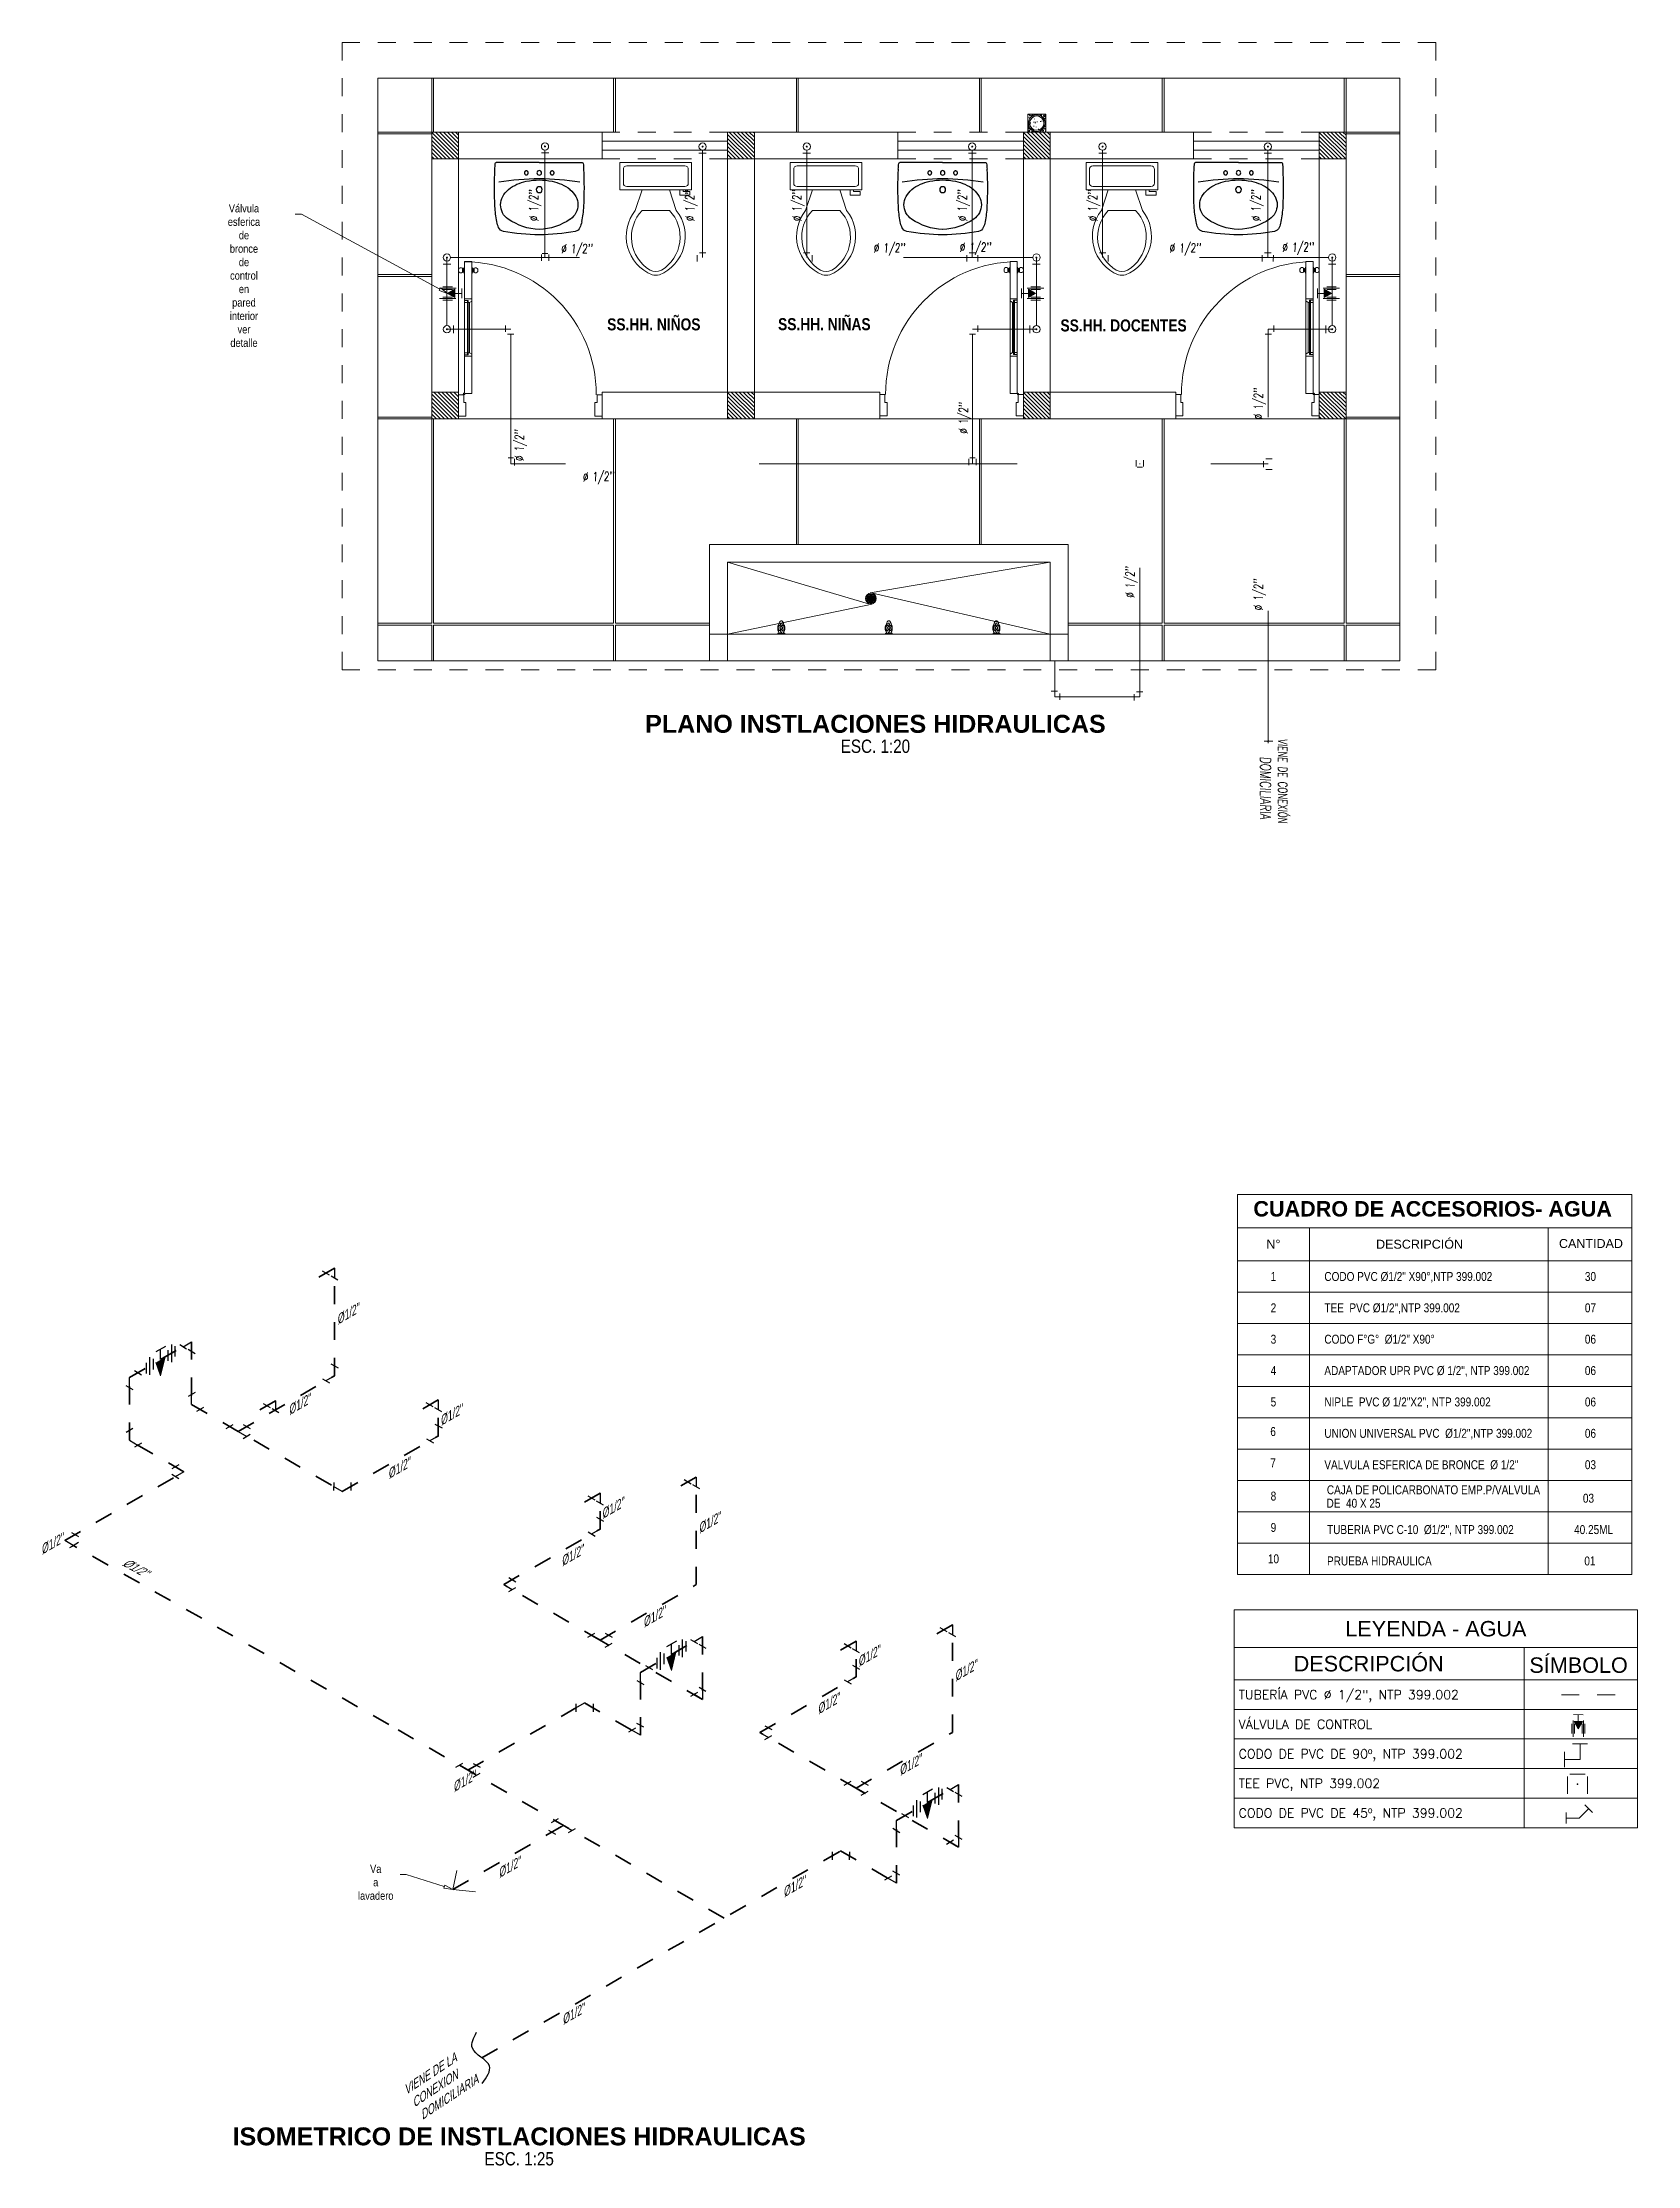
# Model space of a CAD drawing. Header units: metres. Extents: x 800066 to 1601495, y 9254195 to 18508415.
# Drawn here: x 800740.27 to 800749.16, y 9254196.07 to 9254207.91 of the extents above; entities that cross this region are included whole.
import ezdxf
from ezdxf import colors
from ezdxf.entities.mleader import LeaderData, LeaderLine
from ezdxf.enums import TextEntityAlignment as Align
from ezdxf.math import Vec2, Vec3

# ---------------------------------------------------------------- set-up
doc = ezdxf.new("R2010")
doc.units = ezdxf.units.M
doc.header["$LTSCALE"] = 0.3
doc.header["$MEASUREMENT"] = 0
for name, pattern in [('ACAD_ISO02W100', [15, 12, -3]), ('ACAD_ISO03W100', [30, 12, -18]), ('CENTER2', [1.125, 0.75, -0.125, 0.125, -0.125]), ('DASHED2', [0.375, 0.25, -0.125]), ('RAYITAS', [0.375, 0.25, -0.125])]:
    doc.linetypes.add(name, pattern=pattern)
for name, color, linetype, lineweight in [('-Achurado', 251, 'Continuous', 5), ('-Acotado', 251, 'Continuous', 5), ('-Textos', 7, 'Continuous', 20), ('-Vista', 148, 'Continuous', 9), ('01_ACCESORIOS-PLANTA', 7, 'Continuous', 30), ('01_L-AGUA', 160, 'CENTER2', 35), ('acesorios agua fria', 7, 'Continuous', 20), ('ACI EJE', 8, 'DASHED2', 0), ('Agua', 5, 'Continuous', 40), ('COTAS', 7, 'Continuous', 15), ('CUADROS', 250, 'Continuous', 13), ('Desagüe', 155, 'Continuous', 40), ('FIC-2ES_CONCRETO 210', 251, 'Continuous', 30), ('ProfileEdges', 250, 'Continuous', 9), ('TEXTO', 7, 'Continuous', 20), ('TUBERIA AGUA', 5, 'CENTER2', 30), ('ventana alta', 7, 'ACAD_ISO02W100', 25)]:
    doc.layers.add(name, color=color, linetype=linetype, lineweight=lineweight)
for name, color, linetype in [('00_TXT-NOTA', 7, 'Continuous'), ('01_INDICADORES', 9, 'Continuous'), ('ACI TUBERIA ROCIADORES', 1, 'INCENDIO'), ('g-textos-titulos', 4, 'Continuous'), ('THIET-BI', 21, 'Continuous')]:
    doc.layers.add(name, color=color, linetype=linetype)
doc.layers.add('Observacioness', color=6, linetype='Continuous', plot=False)
doc.styles.add('-Arial Narrow', font='ARIALN.TTF')
doc.styles.add('25-TITULO', font='arialbd.ttf', dxfattribs={"height": 0.1})
doc.styles.add('3mm', font='romans.shx', dxfattribs={"width": 0.9})
doc.styles.add('ARIAL', font='romans.shx', dxfattribs={"width": 0.9})
doc.styles.add('ARIAL-10', font='arial.ttf')
doc.styles.add('ROMANS-8', font='arial.ttf', dxfattribs={"width": 0.8})
doc.styles.get("Standard").update_dxf_attribs({"font": 'ARIALN.TTF'})
doc.linetypes.add('INCENDIO', pattern='A,0.5,-0.25,["I",Standard,S=0.1,R=0,X=-0.1,Y=-0.05],-0.1', length=0.85)
pattern_1 = [(315, (800625.480918, 9254152.841094), (0.0112253202, 0.0112253202), [])]

msp = doc.modelspace()

# ---------------------------------------------------------------- texts
at = {"layer": '-Acotado', "color": 7, "lineweight": 5, "char_height": 0.06703, "width": 1.24986, "attachment_point": 3, "style": '-Arial Narrow'}
for s, insert in [('\\pxqc;{\\fArial Narrow|b1|i0|c0|p34;SS.HH. NIÑOS}', (800744.302, 9254206.37)), ('\\pxqc;{\\fArial Narrow|b1|i0|c0|p34;SS.HH. NIÑAS}', (800745.253, 9254206.371)), ('\\pxqc;{\\fArial Narrow|b1|i0|c0|p34;SS.HH. DOCENTES}', (800746.922, 9254206.364))]:
    msp.add_mtext(s, dxfattribs=dict(at, insert=insert))
at = {"layer": '-Textos', "lineweight": 5, "style": '-Arial Narrow'}
for s, p in [('ESC. 1:20', (800744.913, 9254203.983)), ('ESC. 1:25', (800742.926, 9254196.103))]:
    msp.add_text(s, height=0.0741, dxfattribs=at).set_placement(p, align=Align.MIDDLE_CENTER)
at = {"layer": '00_TXT-NOTA', "style": 'ROMANS-8', "oblique": 30, "width": 0.8}
for rotation, p in [(30, (800741.915, 9254200.756)), (30, (800741.645, 9254200.251)), (30, (800742.491, 9254200.192)), (30, (800742.2, 9254199.895)), (30, (800743.392, 9254199.672)), (30, (800743.932, 9254199.591)), (30, (800740.265, 9254199.473)), (330.7464, (800740.708, 9254199.416)), (30, (800743.167, 9254199.408)), (30, (800743.623, 9254199.066)), (30, (800744.821, 9254198.847)), (30, (800745.361, 9254198.766)), (30, (800744.596, 9254198.582)), (30, (800745.052, 9254198.24)), (30, (800742.563, 9254198.148)), (30, (800742.816, 9254197.669)), (30, (800744.404, 9254197.561)), (30, (800743.172, 9254196.85))]:
    msp.add_text('Ø1/2"', height=0.05, rotation=rotation, dxfattribs=at).set_placement(p)
at = {"layer": '00_TXT-NOTA', "insert": (800742.267, 9254196.5), "char_height": 0.05, "width": 0.55962, "attachment_point": 1, "rotation": 33.5444, "style": 'ROMANS-8'}
msp.add_mtext('\\A1;{\\Q30;\\C7;VIENE DE LA CONEXION\\PDOMICILIARIA}', dxfattribs=at)
at = {"layer": 'g-textos-titulos', "color": 219, "lineweight": 5, "true_color": 0x642165, "style": '25-TITULO'}
for s, p in [('PLANO INSTLACIONES HIDRAULICAS', (800744.913, 9254204.108)), ('ISOMETRICO DE INSTLACIONES HIDRAULICAS', (800742.926, 9254196.228))]:
    msp.add_text(s, height=0.1, dxfattribs=at).set_placement(p, align=Align.MIDDLE_CENTER)
at = {"layer": 'TEXTO', "color": 5, "style": '3mm', "oblique": 4, "width": 0.7}
for p in [(800743.033, 9254206.911), (800747.062, 9254206.911)]:
    msp.add_text("Ø 1/2''", height=0.05, rotation=90.5874, dxfattribs=at).set_placement(p)
at = {"layer": 'TEXTO', "color": 5, "linetype": 'ACAD_ISO03W100', "lineweight": 15, "style": '3mm', "oblique": 4, "width": 0.7}
for s, height, rotation, p in [("Ø 1/2''", 0.05, 90.5874, (800743.904, 9254206.911)), ("Ø 1/2''", 0.05, 90.5874, (800744.501, 9254206.911)), ("Ø 1/2''", 0.05, 90.5874, (800745.424, 9254206.911)), ("Ø 1/2''", 0.05, 90.5874, (800746.151, 9254206.911)), ("Ø 1/2''", 0.05, 0.5874, (800743.16, 9254206.733)), ("Ø 1/2''", 0.05, 0.5874, (800744.903, 9254206.737)), ("Ø 1/2''", 0.05, 0.5874, (800745.383, 9254206.741)), ("Ø 1/2''", 0.05, 0.5874, (800746.553, 9254206.737)), ("Ø 1/2''", 0.05, 0.5874, (800747.182, 9254206.741)), ("Ø 1/2''", 0.05, 90, (800747.074, 9254205.805)), ("Ø 1/2''", 0.05, 90, (800745.429, 9254205.725)), ("Ø 1/2''", 0.05, 90, (800742.952, 9254205.573)), ("Ø 1/2''", 0.05, 1.5223, (800743.281, 9254205.46)), ("Ø 1/2''", 0.05, 90, (800746.358, 9254204.81)), ("Ø 1/2''", 0.05, 90, (800747.074, 9254204.74)), ('VIENE DE CONEXIÓN', 0.05, 270, (800747.16, 9254204.024)), ('DOMICILIARIA', 0.06, 270, (800747.059, 9254203.925))]:
    msp.add_text(s, height=height, rotation=rotation, dxfattribs=at).set_placement(p)
at = {"layer": 'TEXTO', "style": 'ARIAL-10'}
for s, height, p in [('N°', 0.05, (800747.133, 9254201.205)), ('DESCRIPCIÓN', 0.05, (800747.948, 9254201.205)), ('CANTIDAD', 0.05, (800748.904, 9254201.209)), ('LEYENDA - AGUA', 0.08618, (800748.039, 9254199.06)), ('DESCRIPCIÓN', 0.08618, (800747.664, 9254198.865)), ('SÍMBOLO', 0.0862, (800748.835, 9254198.857))]:
    msp.add_text(s, height=height, dxfattribs=at).set_placement(p, align=Align.MIDDLE_CENTER)
at = {"layer": 'TEXTO', "style": 'ROMANS-8', "width": 0.8}
for s, p in [('1', (800747.133, 9254201.025)), ('2', (800747.133, 9254200.85)), ('3', (800747.133, 9254200.675)), ('4', (800747.133, 9254200.5)), ('5', (800747.133, 9254200.325)), ('6', (800747.131, 9254200.16)), ('7', (800747.131, 9254199.985)), ('8', (800747.133, 9254199.8)), ('9', (800747.133, 9254199.625)), ('10', (800747.133, 9254199.45))]:
    msp.add_text(s, height=0.05, dxfattribs=at).set_placement(p, align=Align.MIDDLE_CENTER)
for s, p in [('CODO PVC Ø1/2" X90°,NTP 399.002  ', (800747.417, 9254201.025)), ('30', (800748.87, 9254201.025)), ('TEE  PVC Ø1/2",NTP 399.002  ', (800747.417, 9254200.85)), ('07', (800748.87, 9254200.85)), ('CODO F°G°  Ø1/2" X90°', (800747.417, 9254200.675)), ('06', (800748.87, 9254200.675)), ('ADAPTADOR UPR PVC Ø 1/2", NTP 399.002 ', (800747.417, 9254200.5)), ('06', (800748.87, 9254200.5)), ('NIPLE  PVC Ø 1/2"X2", NTP 399.002 ', (800747.417, 9254200.325)), ('06', (800748.87, 9254200.325)), ('UNION UNIVERSAL PVC  Ø1/2",NTP 399.002  ', (800747.417, 9254200.15)), ('06', (800748.87, 9254200.15)), ('VALVULA ESFERICA DE BRONCE  Ø 1/2" ', (800747.417, 9254199.975)), ('03', (800748.87, 9254199.975)), ('CAJA DE POLICARBONATO EMP.P/VALVULA', (800747.431, 9254199.835)), ('DE  40 X 25', (800747.429, 9254199.76)), ('03', (800748.859, 9254199.788)), ('TUBERIA PVC C-10  Ø1/2", NTP 399.002 ', (800747.432, 9254199.613)), ('40.25ML', (800748.81, 9254199.613)), ('PRUEBA HIDRAULICA', (800747.432, 9254199.438)), ('01', (800748.867, 9254199.438))]:
    msp.add_text(s, height=0.05, dxfattribs=at).set_placement(p, align=Align.MIDDLE_LEFT)
at = {"layer": 'TEXTO', "style": 'ARIAL'}
for s, p in [('TUBERÍA PVC %%C 1/2", NTP 399.002 ', (800746.939, 9254198.692)), ('VÁLVULA DE CONTROL ', (800746.939, 9254198.527)), ('CODO DE PVC DE 90º, NTP 399.002 ', (800746.939, 9254198.362)), ('TEE PVC, NTP 399.002  ', (800746.939, 9254198.197)), ('CODO DE PVC DE 45º, NTP 399.002 ', (800746.939, 9254198.032))]:
    msp.add_text(s, height=0.051, dxfattribs=at).set_placement(p, align=Align.MIDDLE_LEFT)
at = {"layer": 'TEXTO', "insert": (800748.021, 9254201.402), "char_height": 0.08618, "width": 2.32385, "attachment_point": 5, "style": 'ARIAL-10'}
msp.add_mtext('{\\fArial|b1|i0|c0|p34;CUADRO DE ACCESORIOS- AGUA}', dxfattribs=at)

# ---------------------------------------------------------------- blocks, each defined once
blk = doc.blocks.new('CODO 90 subida ISOM.')
at = {"layer": '01_ACCESORIOS-PLANTA'}
for points in [[(0, 0), (-0.048, -0.028)], [(-0.019, 0.066), (0.019, 0.044)], [(0, 0), (0, 0.055)], [(-0.067, -0.016), (-0.028, -0.039)]]:
    blk.add_lwpolyline(points, dxfattribs=at)
blk = doc.blocks.new('erdccc')
at = {"layer": '01_ACCESORIOS-PLANTA'}
for points in [[(800653.377, 9254198.8), (800653.416, 9254198.822)], [(800653.397, 9254198.811), (800653.397, 9254198.756), (800653.444, 9254198.784)], [(800653.425, 9254198.795), (800653.464, 9254198.772)]]:
    blk.add_lwpolyline(points, dxfattribs=at)
blk = doc.blocks.new('rdfccc')
at = {"layer": '01_ACCESORIOS-PLANTA'}
for points in [[(800653.368, 9254199.142), (800653.329, 9254199.119)], [(800653.397, 9254199.048), (800653.397, 9254199.103), (800653.349, 9254199.13)], [(800653.416, 9254199.059), (800653.377, 9254199.036)]]:
    blk.add_lwpolyline(points, dxfattribs=at)
blk = doc.blocks.new('tg')
at = {"layer": '01_ACCESORIOS-PLANTA'}
for points in [[(800653.044, 9254199.306), (800652.997, 9254199.334)], [(800652.997, 9254199.334), (800652.997, 9254199.279)], [(800653.063, 9254199.318), (800653.024, 9254199.295)], [(800652.977, 9254199.267), (800653.016, 9254199.29)]]:
    blk.add_lwpolyline(points, dxfattribs=at)
blk = doc.blocks.new('dfc')
at = {"true_color": 0xffffff}
blk.add_hatch(color=7, dxfattribs=at).paths.add_polyline_path([(800660.843, 9254197.795), (800660.818, 9254197.691), (800660.792, 9254197.765)])
at = {"lineweight": 0, "flags": 128}
blk.add_lwpolyline([(800660.792, 9254197.765), (800660.818, 9254197.691), (800660.843, 9254197.795)], dxfattribs=at)
at = {"layer": '01_ACCESORIOS-PLANTA'}
for points in [[(800660.737, 9254197.763), (800660.737, 9254197.704)], [(800660.756, 9254197.794), (800660.756, 9254197.696)], [(800660.776, 9254197.786), (800660.776, 9254197.727)], [(800660.846, 9254197.855), (800660.791, 9254197.824)], [(800660.818, 9254197.781), (800660.818, 9254197.839)], [(800660.859, 9254197.834), (800660.859, 9254197.775)], [(800660.879, 9254197.865), (800660.879, 9254197.767)], [(800660.898, 9254197.856), (800660.898, 9254197.798)]]:
    blk.add_lwpolyline(points, dxfattribs=at)
blk = doc.blocks.new('CODO 90 BAJADA ISOM.')
for points in [[(0, 0), (0.048, -0.028)], [(0, 0), (0, -0.055)], [(-0.019, -0.066), (0.019, -0.044)], [(0.028, -0.039), (0.067, -0.016)]]:
    blk.add_lwpolyline(points)
blk = doc.blocks.new('A$C562401CD')
at = {"color": 252, "lineweight": 5}
for p, q in [((0.808, 1.613, 0), (0.807, 1.613, 0)), ((0.807, 1.6, 0), (0.808, 1.6, 0)), ((0.812, 1.617, 0), (0.812, 1.596, 0)), ((0.815, 1.626, 0), (0.815, 1.587, 0)), ((0.864, 1.626, 0), (0.864, 1.587, 0)), ((0.867, 1.617, 0), (0.867, 1.596, 0)), ((0.871, 1.613, 0), (0.872, 1.613, 0)), ((0.872, 1.6, 0), (0.871, 1.6, 0))]:
    blk.add_line(p, q, dxfattribs=at)
at = {"color": 252, "linetype": 'Continuous', "lineweight": 5}
blk.add_line((0.832, 1.089, 0), (0.832, 1.404, 0), dxfattribs=at)
at = {"color": 252, "lineweight": 5}
for points in [[(0.802, 1.619, 0.536607), (0.779, 1.613), (0.779, 1.6, 0.536607), (0.802, 1.594)], [(0.876, 1.619, -0.536607), (0.9, 1.613), (0.9, 1.6, -0.536607), (0.876, 1.594)]]:
    blk.add_lwpolyline(points, format="xyb", dxfattribs=at)
for points in [[(0.806, 1.598), (0.806, 1.615, 0.100617), (0.802, 1.62), (0.802, 1.593, 0.100617)], [(0.872, 1.598), (0.872, 1.615, -0.100617), (0.876, 1.62), (0.876, 1.593, -0.100617)]]:
    blk.add_lwpolyline(points, format="xyb", close=True, dxfattribs=at)
for points in [[(0.806, 1.599), (0.807, 1.599), (0.807, 1.614), (0.806, 1.614)], [(0.81, 1.599), (0.808, 1.599), (0.808, 1.614), (0.81, 1.614)], [(0.817, 1.588), (0.817, 1.625), (0.815, 1.626), (0.812, 1.617), (0.81, 1.616), (0.81, 1.597), (0.812, 1.596), (0.815, 1.587), (0.817, 1.588)], [(0.862, 1.661), (0.817, 1.661), (0.817, 1.427), (0.862, 1.427), (0.862, 1.661)], [(0.862, 1.588), (0.862, 1.625), (0.864, 1.626), (0.867, 1.617), (0.869, 1.616), (0.869, 1.597), (0.867, 1.596), (0.864, 1.587), (0.862, 1.588)], [(0.869, 1.599), (0.871, 1.599), (0.871, 1.614), (0.869, 1.614)], [(0.872, 1.599), (0.872, 1.599), (0.872, 1.614), (0.872, 1.614)], [(0.862, 1.418), (0.845, 1.418), (0.845, 1.418), (0.839, 1.418), (0.839, 1.404), (0.832, 1.404), (0.817, 1.413), (0.817, 1.427), (0.862, 1.427), (0.862, 1.418)], [(0.817, 1.08), (0.817, 1.413)], [(0.862, 1.404), (0.862, 1.089)], [(0.862, 1.076), (0.845, 1.076), (0.845, 1.076), (0.839, 1.076), (0.839, 1.089), (0.832, 1.089), (0.817, 1.08), (0.817, 1.067), (0.862, 1.067), (0.862, 1.076)], [(0.862, 1.067), (0.817, 1.067), (0.817, 0.833), (0.862, 0.833), (0.862, 1.067)], [(0.031, 0.776), (0.031, 0.826), (0, 0.826), (0, 0.691), (0.045, 0.691), (0.045, 0.776), (0.031, 0.776)], [(0.868, 0.776), (0.868, 0.826), (0.9, 0.826), (0.9, 0.691), (0.855, 0.691), (0.855, 0.776), (0.868, 0.776)]]:
    blk.add_lwpolyline(points, dxfattribs=at)
at = {"color": 252, "linetype": 'Continuous', "lineweight": 5}
blk.add_lwpolyline([(0.839, 1.076), (0.839, 1.418), (0.845, 1.418), (0.845, 1.076)], close=True, dxfattribs=at)
at = {"color": 252, "lineweight": 5}
for points in [[(0.862, 1.404), (0.862, 1.418), (0.845, 1.418), (0.845, 1.404)], [(0.862, 1.089), (0.862, 1.076), (0.845, 1.076), (0.845, 1.089)]]:
    blk.add_lwpolyline(points, close=True, dxfattribs=at)
blk.add_circle((0.866, 0.83, 0), 0.0045, dxfattribs=at)
at = {"color": 252, "linetype": 'Continuous', "lineweight": 5}
blk.add_arc((0.866, 0.83, 0), 0.83, 90.3108, 180.3108, dxfattribs=at)
blk = doc.blocks.new('Toilet - top')
at = {"color": 252, "lineweight": 13, "true_color": 0x939598}
for p, q in [((9.5, -6), (9.5, -2)), ((-10, -8.5), (-8, -8.5)), ((-10, -9.5), (-10, -8.5)), ((-7, -9.5), (-10, -9.5)), ((-8, -8.5), (-8, -8)), ((-7, -8), (-7, -9.5)), ((-4, -8), (-6, -14)), ((4, -8), (6, -14)), ((4, -14), (-4, -14))]:
    blk.add_line(p, q, dxfattribs=at)
blk.add_lwpolyline([(10.5, -8), (10.5, 0), (-10.5, 0), (-10.5, -8)], close=True, dxfattribs=at)
for points in [[(-9.5, -2), (-9.5, -6)], [(8.5, -1), (-8.5, -1)], [(-8.5, -7), (8.5, -7)]]:
    blk.add_lwpolyline(points, dxfattribs=at)
for centre, radius, start, end in [((-8.62, -1.88), 0.884, 81.8699, 188.1301), ((-8.62, -6.12), 0.884, 171.8699, 278.1301), ((8.62, -1.88), 0.884, 351.8699, 98.1301), ((8.62, -6.12), 0.884, 261.8699, 8.1301), ((3.52, -21.58), 12.17, 141.46911, 247.97143), ((4.2, -21.82), 11.33, 136.36773, 238.94682), ((-3.52, -21.58), 12.17, 292.02843, 38.53071), ((-4.2, -21.82), 11.33, 301.05301, 43.63209), ((0, -27.88), 4, 245.73182, 294.26817), ((0, -29), 4, 254.86053, 285.13947)]:
    blk.add_arc(centre, radius, start, end, dxfattribs=at)
blk = doc.blocks.new('GO-L1')
at = {"color": 252, "true_color": 0x939598}
for q in [(-0.333, 0), (0.333, 0)]:
    blk.add_line((0, 0), q, dxfattribs=at)
at = {"color": 252, "linetype": 'RAYITAS', "true_color": 0x939598}
for centre in [(-0.1, -0.08), (0.1, -0.08)]:
    blk.add_circle(centre, 0.015, dxfattribs=at)
at = {"color": 252, "true_color": 0x939598}
for centre, radius in [((0, -0.08), 0.0175), ((0, -0.21), 0.023)]:
    blk.add_circle(centre, radius, dxfattribs=at)
for centre, radius, start, end in [((-0.333, -0.008), 0.008, 90, 174.3541), ((0.333, -0.008), 0.008, 5.6459, 90), ((2.653, -0.196), 3, 177.2487, 182.7513), ((0.52, -0.092), 0.865, 174.3541, 177.3288), ((0, -2.124), 2, 90, 99.0199), ((-0.032, -0.478), 0.34, 101.5681, 127.4203), ((-0.003, -0.61), 0.475, 89.638, 101.7832), ((0, -2.124), 2, 80.9801, 90), ((0.003, -0.61), 0.475, 78.2168, 90.362), ((0.032, -0.478), 0.34, 52.5797, 78.4319), ((-0.52, -0.092), 0.865, 2.6712, 5.6459), ((-2.653, -0.196), 3, 357.2487, 2.7513), ((-0.17, -0.327), 0.13, 150.8983, 180), ((-0.165, -0.327), 0.135, 180, 235.6914), ((-0.119, -0.35), 0.185, 130.0737, 152.3457), ((0.119, -0.35), 0.185, 27.6543, 49.9263), ((0.165, -0.327), 0.135, 304.3086, 0), ((0.17, -0.327), 0.13, 0, 29.1017), ((0.52, -0.29), 0.865, 183.3019, 191.1871), ((-0.084, -0.409), 0.25, 191.4125, 202.4374), ((0.027, -0.046), 0.475, 235.6914, 266.7086), ((-0.027, -0.046), 0.475, 273.2914, 304.3086), ((0.084, -0.409), 0.25, 337.5626, 348.5875), ((-0.52, -0.29), 0.865, 348.8129, 356.6981), ((-0.269, -0.485), 0.05, 202.4374, 259.3167), ((0, 0.94), 1.5, 259.3167, 270), ((0, 0.94), 1.5, 270, 280.6833), ((0.269, -0.485), 0.05, 280.6833, 337.5626)]:
    blk.add_arc(centre, radius, start, end, dxfattribs=at)
blk = doc.blocks.new('_ClosedBlank')
at = {"color": 0, "linetype": 'ByBlock', "lineweight": -2}
for p, q in [((-1, 0.17), (0, 0)), ((-1, 0.17), (-1, -0.17)), ((0, 0), (-1, -0.17))]:
    blk.add_line(p, q, dxfattribs=at)

# ---------------------------------------------------------------- hatches: boundary and pattern name
at = {"layer": '-Achurado', "lineweight": 5, "ltscale": 0.009}
h = msp.add_hatch(dxfattribs=at)
h.set_pattern_fill('ANSI31', color=256, scale=0.005, angle=-90)
h.set_pattern_definition(pattern_1)
h.paths.add_polyline_path([(800742.438, 9254207.409), (800742.438, 9254207.259), (800742.588, 9254207.259), (800742.588, 9254207.409)])
h = msp.add_hatch(dxfattribs=at)
h.set_pattern_fill('ANSI31', color=256, scale=0.005, angle=-90)
h.set_pattern_definition(pattern_1)
h.paths.add_polyline_path([(800744.088, 9254207.409), (800744.088, 9254207.259), (800744.238, 9254207.259), (800744.238, 9254207.409)])
h = msp.add_hatch(dxfattribs=at)
h.set_pattern_fill('ANSI31', color=256, scale=0.005, angle=-90)
h.set_pattern_definition(pattern_1)
h.paths.add_polyline_path([(800745.738, 9254207.409), (800745.738, 9254207.259), (800745.888, 9254207.259), (800745.888, 9254207.409)])
h = msp.add_hatch(dxfattribs=at)
h.set_pattern_fill('ANSI31', color=256, scale=0.005, angle=-90)
h.set_pattern_definition([(315, (800627.130911, 9254152.841094), (0.0112253202, 0.0112253202), [])])
h.paths.add_polyline_path([(800747.388, 9254207.409), (800747.388, 9254207.259), (800747.538, 9254207.259), (800747.538, 9254207.409)])
h = msp.add_hatch(dxfattribs=at)
h.set_pattern_fill('ANSI31', color=256, scale=0.005, angle=-90)
h.set_pattern_definition(pattern_1)
h.paths.add_polyline_path([(800742.438, 9254205.959), (800742.438, 9254205.809), (800742.588, 9254205.809), (800742.588, 9254205.959)])
h = msp.add_hatch(dxfattribs=at)
h.set_pattern_fill('ANSI31', color=256, scale=0.005, angle=-90)
h.set_pattern_definition([(315, (800623.830918, 9254151.391094), (0.0112253202, 0.0112253202), [])])
h.paths.add_polyline_path([(800744.088, 9254205.959), (800744.088, 9254205.809), (800744.238, 9254205.809), (800744.238, 9254205.959)])
h = msp.add_hatch(dxfattribs=at)
h.set_pattern_fill('ANSI31', color=256, scale=0.005, angle=-90)
h.set_pattern_definition([(315, (800625.480918, 9254151.391094), (0.0112253202, 0.0112253202), [])])
h.paths.add_polyline_path([(800745.738, 9254205.959), (800745.738, 9254205.809), (800745.888, 9254205.809), (800745.888, 9254205.959)])
h = msp.add_hatch(dxfattribs=at)
h.set_pattern_fill('ANSI31', color=256, scale=0.005, angle=-90)
h.set_pattern_definition([(315, (800627.130911, 9254151.391094), (0.0112253202, 0.0112253202), [])])
h.paths.add_polyline_path([(800747.388, 9254205.959), (800747.388, 9254205.809), (800747.538, 9254205.809), (800747.538, 9254205.959)])
at = {"layer": 'acesorios agua fria'}
h = msp.add_hatch(color=5, dxfattribs=at)
h.dxf.hatch_style = 1
h.paths.add_polyline_path([(800743.073, 9254207.329, -1), (800743.067, 9254207.329, -1)])
h = msp.add_hatch(color=5, dxfattribs=at)
h.dxf.hatch_style = 1
h.paths.add_polyline_path([(800743.952, 9254207.328, -1), (800743.946, 9254207.328, -1)])
h = msp.add_hatch(color=5, dxfattribs=at)
h.dxf.hatch_style = 1
h.paths.add_polyline_path([(800744.533, 9254207.328, -1), (800744.527, 9254207.328, -1)])
h = msp.add_hatch(color=5, dxfattribs=at)
h.dxf.hatch_style = 1
h.paths.add_polyline_path([(800745.456, 9254207.328, -1), (800745.451, 9254207.328, -1)])
h = msp.add_hatch(color=5, dxfattribs=at)
h.dxf.hatch_style = 1
h.paths.add_polyline_path([(800746.183, 9254207.328, -1), (800746.177, 9254207.328, -1)])
h = msp.add_hatch(color=5, dxfattribs=at)
h.dxf.hatch_style = 1
h.paths.add_polyline_path([(800747.105, 9254207.328, -1), (800747.099, 9254207.328, -1)])
h = msp.add_hatch(color=5, dxfattribs=at)
h.dxf.hatch_style = 1
h.paths.add_polyline_path([(800742.526, 9254206.709, -1), (800742.52, 9254206.709, -1)])
h = msp.add_hatch(color=5, dxfattribs=at)
h.dxf.hatch_style = 1
h.paths.add_polyline_path([(800745.808, 9254206.709, 1), (800745.814, 9254206.709, 1)])
h = msp.add_hatch(color=5, dxfattribs=at)
h.dxf.hatch_style = 1
h.paths.add_polyline_path([(800747.458, 9254206.709, 1), (800747.464, 9254206.709, 1)])
h = msp.add_hatch(color=5, dxfattribs=at)
h.dxf.hatch_style = 1
h.paths.add_polyline_path([(800742.568, 9254206.509), (800742.568, 9254206.486), (800742.527, 9254206.509)], flags=16)
h.paths.add_polyline_path([(800742.568, 9254206.532), (800742.568, 9254206.486), (800742.527, 9254206.509)])
h = msp.add_hatch(color=5, dxfattribs=at)
h.dxf.hatch_style = 1
h.paths.add_polyline_path([(800745.766, 9254206.509), (800745.766, 9254206.486), (800745.806, 9254206.509)], flags=16)
h.paths.add_polyline_path([(800745.766, 9254206.532), (800745.766, 9254206.486), (800745.806, 9254206.509)])
h = msp.add_hatch(color=5, dxfattribs=at)
h.dxf.hatch_style = 1
h.paths.add_polyline_path([(800747.416, 9254206.509), (800747.416, 9254206.486), (800747.456, 9254206.509)], flags=16)
h.paths.add_polyline_path([(800747.416, 9254206.532), (800747.416, 9254206.486), (800747.456, 9254206.509)])
h = msp.add_hatch(color=5, dxfattribs=at)
h.dxf.hatch_style = 1
h.paths.add_polyline_path([(800742.527, 9254206.509), (800742.568, 9254206.509), (800742.568, 9254206.486)])
h = msp.add_hatch(color=5, dxfattribs=at)
h.dxf.hatch_style = 1
h.paths.add_polyline_path([(800745.806, 9254206.509), (800745.766, 9254206.509), (800745.766, 9254206.486)])
h = msp.add_hatch(color=5, dxfattribs=at)
h.dxf.hatch_style = 1
h.paths.add_polyline_path([(800747.456, 9254206.509), (800747.416, 9254206.509), (800747.416, 9254206.486)])
h = msp.add_hatch(color=5, dxfattribs=at)
h.dxf.hatch_style = 1
h.paths.add_polyline_path([(800742.523, 9254206.312, -1), (800742.523, 9254206.306, -1)])
h = msp.add_hatch(color=5, dxfattribs=at)
h.dxf.hatch_style = 1
h.paths.add_polyline_path([(800745.811, 9254206.312, 1), (800745.811, 9254206.306, 1)])
h = msp.add_hatch(color=5, dxfattribs=at)
h.dxf.hatch_style = 1
h.paths.add_polyline_path([(800747.461, 9254206.312, 1), (800747.461, 9254206.306, 1)])
at = {"layer": 'acesorios agua fria', "lineweight": 13}
h = msp.add_hatch(color=5, dxfattribs=at)
h.dxf.hatch_style = 1
h.paths.add_polyline_path([(800748.833, 9254198.543), (800748.857, 9254198.543), (800748.833, 9254198.502)], flags=16)
h.paths.add_polyline_path([(800748.81, 9254198.543), (800748.857, 9254198.543), (800748.833, 9254198.502)])
h = msp.add_hatch(color=5, dxfattribs=at)
h.dxf.hatch_style = 1
h.paths.add_polyline_path([(800748.833, 9254198.502), (800748.833, 9254198.543), (800748.857, 9254198.543)])
at = {"layer": 'Observacioness', "lineweight": 5, "ltscale": 0.1}
h = msp.add_hatch(dxfattribs=at)
h.set_pattern_fill('AR-CONC', color=0, scale=0.003)
h.set_pattern_definition([(50, (-50.37739, -21.534194), (0.021517805478023, -0.001882564049478), [0.00225, -0.02475]), (355, (-50.37739, -21.534194), (-0.00416254000839, 0.022565764011), [0.0018, -0.0198]), (100.45144446, (-50.375597, -21.53435), (0.017355265401813, 0.02068319972906), [0.00191220576, -0.02103426336]), (46.1842, (-50.37739, -21.528194), (0.03201723992015, -0.00496557842379), [0.003375, -0.037125]), (96.63563549, (-50.374722, -21.528608), (0.02803985837023, 0.02922355802324), [0.00286831026, -0.0315514128]), (351.18416399, (-50.37739, -21.528194), (0.02803985835164, 0.0292235580081), [0.0027, -0.02970000003]), (21, (-50.37439, -21.529694), (0.017907211563554, -0.01207856671996), [0.00225, -0.02475]), (326, (-50.37439, -21.529694), (0.00729945995765, 0.021754501351406), [0.0018, -0.0198]), (71.45144474, (-50.372898, -21.5307), (0.0252066713019, 0.00967593458419), [0.0019122057, -0.02103426336]), (37.5, (-50.3773905, -21.534194), (0.000364795659519, 0.0099868156149393), [0, -0.01956, 0, -0.0201, 0, -0.019875]), (7.5, (-50.37739, -21.534194), (0.007892086123264, 0.011832351356471), [0, -0.01146, 0, -0.01911, 0, -0.007575]), (327.5, (-50.3840805, -21.534194), (0.016014673085172, -0.0006766461520314), [0, -0.0075, 0, -0.0234, 0, -0.03105]), (317.5, (-50.38708, -21.534194), (0.017495585080272, 0.00300314946997), [0, -0.00975, 0, -0.01554, 0, -0.02205])])
h.paths.add_polyline_path([(800745.763, 9254207.409), (800745.763, 9254207.509), (800745.863, 9254207.509), (800745.863, 9254207.409)])
edge = h.paths.add_edge_path(flags=16)
edge.add_arc((800745.813, 9254207.459), 0.0462, 0, 360)

# ---------------------------------------------------------------- linework, layer by layer
at = {"layer": '-Vista', "color": 254, "lineweight": 5}
for p, q in [((800742.438, 9254207.709), (800742.438, 9254207.409)), ((800742.448, 9254207.709), (800742.448, 9254207.409)), ((800743.453, 9254207.709), (800743.453, 9254207.409)), ((800743.463, 9254207.709), (800743.463, 9254207.409)), ((800744.473, 9254207.709), (800744.473, 9254207.409)), ((800744.483, 9254207.709), (800744.483, 9254207.409)), ((800745.493, 9254207.709), (800745.493, 9254207.409)), ((800745.503, 9254207.709), (800745.503, 9254207.409)), ((800746.513, 9254207.709), (800746.513, 9254207.409)), ((800746.523, 9254207.709), (800746.523, 9254207.409)), ((800747.528, 9254207.709), (800747.528, 9254207.409)), ((800747.538, 9254207.709), (800747.538, 9254207.409)), ((800742.138, 9254207.409), (800742.438, 9254207.409)), ((800742.138, 9254207.399), (800742.438, 9254207.399)), ((800747.838, 9254207.409), (800747.538, 9254207.409)), ((800747.838, 9254207.399), (800747.538, 9254207.399)), ((800742.138, 9254206.614), (800742.438, 9254206.614)), ((800742.138, 9254206.604), (800742.438, 9254206.604)), ((800747.838, 9254206.614), (800747.538, 9254206.614)), ((800747.838, 9254206.604), (800747.538, 9254206.604)), ((800742.138, 9254205.819), (800742.438, 9254205.819)), ((800747.838, 9254205.819), (800747.538, 9254205.819)), ((800742.138, 9254205.809), (800742.438, 9254205.809)), ((800742.438, 9254205.809), (800742.438, 9254204.669)), ((800742.448, 9254205.809), (800742.448, 9254204.669)), ((800743.388, 9254205.809), (800742.588, 9254205.809)), ((800743.453, 9254205.809), (800743.453, 9254204.669)), ((800743.463, 9254205.809), (800743.463, 9254204.669)), ((800744.473, 9254205.809), (800744.473, 9254205.109)), ((800744.483, 9254205.809), (800744.483, 9254205.109)), ((800745.738, 9254205.809), (800744.938, 9254205.809)), ((800745.493, 9254205.809), (800745.493, 9254205.109)), ((800745.503, 9254205.809), (800745.503, 9254205.109)), ((800746.513, 9254205.809), (800746.513, 9254204.669)), ((800746.523, 9254205.809), (800746.523, 9254204.669)), ((800747.388, 9254205.809), (800746.588, 9254205.809)), ((800747.528, 9254205.809), (800747.528, 9254204.669)), ((800747.538, 9254205.809), (800747.538, 9254204.669)), ((800747.838, 9254205.809), (800747.538, 9254205.809)), ((800742.138, 9254204.669), (800742.438, 9254204.669)), ((800742.138, 9254204.659), (800742.438, 9254204.659)), ((800742.438, 9254204.659), (800742.438, 9254204.459)), ((800742.448, 9254204.669), (800743.453, 9254204.669)), ((800742.448, 9254204.659), (800742.448, 9254204.459)), ((800742.448, 9254204.659), (800743.453, 9254204.659)), ((800743.453, 9254204.659), (800743.453, 9254204.459)), ((800743.463, 9254204.669), (800743.988, 9254204.669)), ((800743.463, 9254204.659), (800743.463, 9254204.459)), ((800743.463, 9254204.659), (800743.988, 9254204.659)), ((800745.988, 9254204.669), (800746.513, 9254204.669)), ((800745.988, 9254204.659), (800746.513, 9254204.659)), ((800746.513, 9254204.659), (800746.513, 9254204.459)), ((800746.523, 9254204.669), (800747.528, 9254204.669)), ((800746.523, 9254204.659), (800746.523, 9254204.459)), ((800746.523, 9254204.659), (800747.528, 9254204.659)), ((800747.528, 9254204.659), (800747.528, 9254204.459)), ((800747.538, 9254204.669), (800747.838, 9254204.669)), ((800747.538, 9254204.659), (800747.538, 9254204.459)), ((800747.538, 9254204.659), (800747.838, 9254204.659))]:
    msp.add_line(p, q, dxfattribs=at)
at = {"layer": '-Vista', "color": 253, "lineweight": 5}
for p, q in [((800744.088, 9254205.009), (800744.874, 9254204.778)), ((800745.888, 9254205.009), (800744.884, 9254204.839)), ((800744.088, 9254204.609), (800744.894, 9254204.776)), ((800745.888, 9254204.609), (800744.89, 9254204.839))]:
    msp.add_line(p, q, dxfattribs=at)
for points in [[(800743.988, 9254204.459), (800745.988, 9254204.459), (800745.988, 9254205.109), (800743.988, 9254205.109)], [(800744.088, 9254204.609), (800745.888, 9254204.609), (800745.888, 9254205.009), (800744.088, 9254205.009)]]:
    msp.add_lwpolyline(points, close=True, dxfattribs=at)
for points in [[(800744.908, 9254204.813), (800744.868, 9254204.813, 0.414214), (800744.866, 9254204.811), (800744.866, 9254204.811, 0.414214), (800744.868, 9254204.809), (800744.908, 9254204.809, 0.414214), (800744.91, 9254204.811), (800744.91, 9254204.811, 0.414214)], [(800744.908, 9254204.801), (800744.868, 9254204.801, -0.414214), (800744.866, 9254204.803), (800744.866, 9254204.803, -0.414214), (800744.868, 9254204.805), (800744.908, 9254204.805, -0.414214), (800744.91, 9254204.803), (800744.91, 9254204.803, -0.414214)], [(800744.904, 9254204.817), (800744.872, 9254204.817, -0.414214), (800744.87, 9254204.819), (800744.87, 9254204.819, -0.414214), (800744.872, 9254204.821), (800744.904, 9254204.821, -0.414214), (800744.906, 9254204.819), (800744.906, 9254204.819, -0.414214)], [(800744.904, 9254204.793), (800744.872, 9254204.793, -0.414214), (800744.87, 9254204.795), (800744.87, 9254204.795, -0.414214), (800744.872, 9254204.797), (800744.904, 9254204.797, -0.414214), (800744.906, 9254204.795), (800744.906, 9254204.795, -0.414214)], [(800744.896, 9254204.827), (800744.896, 9254204.827, 0.414214), (800744.894, 9254204.829), (800744.882, 9254204.829, 0.414214), (800744.88, 9254204.827), (800744.88, 9254204.827, 0.414214), (800744.882, 9254204.825), (800744.894, 9254204.825, 0.414214)], [(800744.896, 9254204.787), (800744.896, 9254204.787, -0.414214), (800744.894, 9254204.785), (800744.882, 9254204.785, -0.414214), (800744.88, 9254204.787), (800744.88, 9254204.787, -0.414214), (800744.882, 9254204.789), (800744.894, 9254204.789, -0.414214)]]:
    msp.add_lwpolyline(points, format="xyb", close=True, dxfattribs=at)
for points in [[(800744.375, 9254204.613), (800744.375, 9254204.616), (800744.375, 9254204.618), (800744.374, 9254204.62), (800744.374, 9254204.621), (800744.373, 9254204.622), (800744.372, 9254204.623), (800744.372, 9254204.625), (800744.371, 9254204.626), (800744.37, 9254204.627), (800744.37, 9254204.629), (800744.369, 9254204.631), (800744.369, 9254204.633), (800744.368, 9254204.635), (800744.368, 9254204.638), (800744.368, 9254204.64), (800744.368, 9254204.642), (800744.368, 9254204.645), (800744.368, 9254204.647), (800744.368, 9254204.649), (800744.369, 9254204.651), (800744.369, 9254204.652), (800744.37, 9254204.654), (800744.37, 9254204.655), (800744.371, 9254204.657), (800744.371, 9254204.658), (800744.372, 9254204.659), (800744.372, 9254204.66), (800744.373, 9254204.661), (800744.373, 9254204.661), (800744.374, 9254204.662), (800744.374, 9254204.662), (800744.374, 9254204.663), (800744.374, 9254204.663), (800744.375, 9254204.664), (800744.375, 9254204.664), (800744.375, 9254204.664), (800744.375, 9254204.665), (800744.375, 9254204.666), (800744.376, 9254204.667), (800744.376, 9254204.669), (800744.376, 9254204.67), (800744.377, 9254204.672), (800744.378, 9254204.675), (800744.379, 9254204.677), (800744.381, 9254204.679), (800744.382, 9254204.681), (800744.385, 9254204.682), (800744.388, 9254204.683)], [(800744.4, 9254204.613), (800744.4, 9254204.616), (800744.401, 9254204.618), (800744.401, 9254204.62), (800744.402, 9254204.621), (800744.402, 9254204.622), (800744.403, 9254204.623), (800744.404, 9254204.625), (800744.404, 9254204.626), (800744.405, 9254204.627), (800744.405, 9254204.629), (800744.406, 9254204.631), (800744.406, 9254204.633), (800744.407, 9254204.635), (800744.407, 9254204.638), (800744.407, 9254204.64), (800744.407, 9254204.642), (800744.407, 9254204.645), (800744.407, 9254204.647), (800744.407, 9254204.649), (800744.406, 9254204.651), (800744.406, 9254204.652), (800744.406, 9254204.654), (800744.405, 9254204.655), (800744.405, 9254204.657), (800744.404, 9254204.658), (800744.403, 9254204.659), (800744.403, 9254204.66), (800744.403, 9254204.661), (800744.402, 9254204.661), (800744.402, 9254204.662), (800744.401, 9254204.662), (800744.401, 9254204.663), (800744.401, 9254204.663), (800744.401, 9254204.664), (800744.4, 9254204.664), (800744.4, 9254204.665), (800744.4, 9254204.665), (800744.4, 9254204.666), (800744.4, 9254204.667), (800744.399, 9254204.669), (800744.399, 9254204.671), (800744.398, 9254204.673), (800744.397, 9254204.675), (800744.396, 9254204.677), (800744.395, 9254204.679), (800744.393, 9254204.681), (800744.391, 9254204.682), (800744.388, 9254204.683)], [(800744.975, 9254204.613), (800744.975, 9254204.616), (800744.975, 9254204.618), (800744.974, 9254204.62), (800744.974, 9254204.621), (800744.973, 9254204.622), (800744.972, 9254204.623), (800744.972, 9254204.625), (800744.971, 9254204.626), (800744.97, 9254204.627), (800744.97, 9254204.629), (800744.969, 9254204.631), (800744.969, 9254204.633), (800744.968, 9254204.635), (800744.968, 9254204.638), (800744.968, 9254204.64), (800744.968, 9254204.642), (800744.968, 9254204.645), (800744.968, 9254204.647), (800744.968, 9254204.649), (800744.969, 9254204.651), (800744.969, 9254204.652), (800744.97, 9254204.654), (800744.97, 9254204.655), (800744.971, 9254204.657), (800744.971, 9254204.658), (800744.972, 9254204.659), (800744.972, 9254204.66), (800744.973, 9254204.661), (800744.973, 9254204.661), (800744.974, 9254204.662), (800744.974, 9254204.662), (800744.974, 9254204.663), (800744.974, 9254204.663), (800744.975, 9254204.664), (800744.975, 9254204.664), (800744.975, 9254204.664), (800744.975, 9254204.665), (800744.975, 9254204.666), (800744.976, 9254204.667), (800744.976, 9254204.669), (800744.976, 9254204.67), (800744.977, 9254204.672), (800744.978, 9254204.675), (800744.979, 9254204.677), (800744.981, 9254204.679), (800744.982, 9254204.681), (800744.985, 9254204.682), (800744.988, 9254204.683)], [(800745, 9254204.613), (800745, 9254204.616), (800745.001, 9254204.618), (800745.001, 9254204.62), (800745.002, 9254204.621), (800745.002, 9254204.622), (800745.003, 9254204.623), (800745.004, 9254204.625), (800745.004, 9254204.626), (800745.005, 9254204.627), (800745.005, 9254204.629), (800745.006, 9254204.631), (800745.006, 9254204.633), (800745.007, 9254204.635), (800745.007, 9254204.638), (800745.007, 9254204.64), (800745.007, 9254204.642), (800745.007, 9254204.645), (800745.007, 9254204.647), (800745.007, 9254204.649), (800745.006, 9254204.651), (800745.006, 9254204.652), (800745.006, 9254204.654), (800745.005, 9254204.655), (800745.005, 9254204.657), (800745.004, 9254204.658), (800745.003, 9254204.659), (800745.003, 9254204.66), (800745.003, 9254204.661), (800745.002, 9254204.661), (800745.002, 9254204.662), (800745.001, 9254204.662), (800745.001, 9254204.663), (800745.001, 9254204.663), (800745.001, 9254204.664), (800745, 9254204.664), (800745, 9254204.665), (800745, 9254204.665), (800745, 9254204.666), (800745, 9254204.667), (800744.999, 9254204.669), (800744.999, 9254204.671), (800744.998, 9254204.673), (800744.997, 9254204.675), (800744.996, 9254204.677), (800744.995, 9254204.679), (800744.993, 9254204.681), (800744.991, 9254204.682), (800744.988, 9254204.683)], [(800745.575, 9254204.613), (800745.575, 9254204.616), (800745.575, 9254204.618), (800745.574, 9254204.62), (800745.574, 9254204.621), (800745.573, 9254204.622), (800745.572, 9254204.623), (800745.572, 9254204.625), (800745.571, 9254204.626), (800745.57, 9254204.627), (800745.57, 9254204.629), (800745.569, 9254204.631), (800745.569, 9254204.633), (800745.568, 9254204.635), (800745.568, 9254204.638), (800745.568, 9254204.64), (800745.568, 9254204.642), (800745.568, 9254204.645), (800745.568, 9254204.647), (800745.568, 9254204.649), (800745.569, 9254204.651), (800745.569, 9254204.652), (800745.57, 9254204.654), (800745.57, 9254204.655), (800745.571, 9254204.657), (800745.571, 9254204.658), (800745.572, 9254204.659), (800745.572, 9254204.66), (800745.573, 9254204.661), (800745.573, 9254204.661), (800745.574, 9254204.662), (800745.574, 9254204.662), (800745.574, 9254204.663), (800745.574, 9254204.663), (800745.575, 9254204.664), (800745.575, 9254204.664), (800745.575, 9254204.664), (800745.575, 9254204.665), (800745.575, 9254204.666), (800745.576, 9254204.667), (800745.576, 9254204.669), (800745.576, 9254204.67), (800745.577, 9254204.672), (800745.578, 9254204.675), (800745.579, 9254204.677), (800745.581, 9254204.679), (800745.582, 9254204.681), (800745.585, 9254204.682), (800745.588, 9254204.683)], [(800745.6, 9254204.613), (800745.6, 9254204.616), (800745.601, 9254204.618), (800745.601, 9254204.62), (800745.602, 9254204.621), (800745.602, 9254204.622), (800745.603, 9254204.623), (800745.604, 9254204.625), (800745.604, 9254204.626), (800745.605, 9254204.627), (800745.605, 9254204.629), (800745.606, 9254204.631), (800745.606, 9254204.633), (800745.607, 9254204.635), (800745.607, 9254204.638), (800745.607, 9254204.64), (800745.607, 9254204.642), (800745.607, 9254204.645), (800745.607, 9254204.647), (800745.607, 9254204.649), (800745.606, 9254204.651), (800745.606, 9254204.652), (800745.606, 9254204.654), (800745.605, 9254204.655), (800745.605, 9254204.657), (800745.604, 9254204.658), (800745.603, 9254204.659), (800745.603, 9254204.66), (800745.603, 9254204.661), (800745.602, 9254204.661), (800745.602, 9254204.662), (800745.601, 9254204.662), (800745.601, 9254204.663), (800745.601, 9254204.663), (800745.601, 9254204.664), (800745.6, 9254204.664), (800745.6, 9254204.665), (800745.6, 9254204.665), (800745.6, 9254204.666), (800745.6, 9254204.667), (800745.599, 9254204.669), (800745.599, 9254204.671), (800745.598, 9254204.673), (800745.597, 9254204.675), (800745.596, 9254204.677), (800745.595, 9254204.679), (800745.593, 9254204.681), (800745.591, 9254204.682), (800745.588, 9254204.683)], [(800744.088, 9254204.609), (800743.988, 9254204.609)], [(800744.088, 9254204.459), (800744.088, 9254204.609)], [(800745.888, 9254204.459), (800745.888, 9254204.609)], [(800745.888, 9254204.609), (800745.988, 9254204.609)]]:
    msp.add_lwpolyline(points, dxfattribs=at)
for points, elevation in [([(800744.386, 9254204.669), (800744.39, 9254204.669), (800744.392, 9254204.664), (800744.392, 9254204.659), (800744.39, 9254204.654), (800744.39, 9254204.649), (800744.393, 9254204.647), (800744.393, 9254204.64), (800744.39, 9254204.637), (800744.39, 9254204.633), (800744.392, 9254204.63), (800744.392, 9254204.625), (800744.39, 9254204.618), (800744.39, 9254204.618), (800744.386, 9254204.618), (800744.386, 9254204.618), (800744.383, 9254204.625), (800744.383, 9254204.63), (800744.386, 9254204.633), (800744.386, 9254204.637), (800744.382, 9254204.64), (800744.382, 9254204.647), (800744.386, 9254204.649), (800744.386, 9254204.654), (800744.383, 9254204.659), (800744.383, 9254204.664), (800744.386, 9254204.669), (800744.39, 9254204.669)], 4.246), ([(800744.986, 9254204.669), (800744.99, 9254204.669), (800744.992, 9254204.664), (800744.992, 9254204.659), (800744.99, 9254204.654), (800744.99, 9254204.649), (800744.993, 9254204.647), (800744.993, 9254204.64), (800744.99, 9254204.637), (800744.99, 9254204.633), (800744.992, 9254204.63), (800744.992, 9254204.625), (800744.99, 9254204.618), (800744.99, 9254204.618), (800744.986, 9254204.618), (800744.986, 9254204.618), (800744.983, 9254204.625), (800744.983, 9254204.63), (800744.986, 9254204.633), (800744.986, 9254204.637), (800744.982, 9254204.64), (800744.982, 9254204.647), (800744.986, 9254204.649), (800744.986, 9254204.654), (800744.983, 9254204.659), (800744.983, 9254204.664), (800744.986, 9254204.669), (800744.99, 9254204.669)], 6.065), ([(800745.586, 9254204.669), (800745.59, 9254204.669), (800745.592, 9254204.664), (800745.592, 9254204.659), (800745.59, 9254204.654), (800745.59, 9254204.649), (800745.593, 9254204.647), (800745.593, 9254204.64), (800745.59, 9254204.637), (800745.59, 9254204.633), (800745.592, 9254204.63), (800745.592, 9254204.625), (800745.59, 9254204.618), (800745.59, 9254204.618), (800745.586, 9254204.618), (800745.586, 9254204.618), (800745.583, 9254204.625), (800745.583, 9254204.63), (800745.586, 9254204.633), (800745.586, 9254204.637), (800745.582, 9254204.64), (800745.582, 9254204.647), (800745.586, 9254204.649), (800745.586, 9254204.654), (800745.583, 9254204.659), (800745.583, 9254204.664), (800745.586, 9254204.669), (800745.59, 9254204.669)], 5.303), ([(800744.371, 9254204.609), (800744.371, 9254204.613)], 4.246), ([(800744.373, 9254204.609), (800744.373, 9254204.613)], 4.246), ([(800744.377, 9254204.609), (800744.377, 9254204.613)], 4.246), ([(800744.383, 9254204.609), (800744.383, 9254204.613)], 4.246), ([(800744.392, 9254204.609), (800744.392, 9254204.613)], 4.246), ([(800744.398, 9254204.609), (800744.398, 9254204.613)], 4.246), ([(800744.402, 9254204.609), (800744.402, 9254204.613)], 4.246), ([(800744.405, 9254204.609), (800744.405, 9254204.613)], 4.246), ([(800744.971, 9254204.609), (800744.971, 9254204.613)], 6.065), ([(800744.973, 9254204.609), (800744.973, 9254204.613)], 6.065), ([(800744.977, 9254204.609), (800744.977, 9254204.613)], 6.065), ([(800744.983, 9254204.609), (800744.983, 9254204.613)], 6.065), ([(800744.992, 9254204.609), (800744.992, 9254204.613)], 6.065), ([(800744.998, 9254204.609), (800744.998, 9254204.613)], 6.065), ([(800745.002, 9254204.609), (800745.002, 9254204.613)], 6.065), ([(800745.005, 9254204.609), (800745.005, 9254204.613)], 6.065), ([(800745.571, 9254204.609), (800745.571, 9254204.613)], 5.303), ([(800745.573, 9254204.609), (800745.573, 9254204.613)], 5.303), ([(800745.577, 9254204.609), (800745.577, 9254204.613)], 5.303), ([(800745.583, 9254204.609), (800745.583, 9254204.613)], 5.303), ([(800745.592, 9254204.609), (800745.592, 9254204.613)], 5.303), ([(800745.598, 9254204.609), (800745.598, 9254204.613)], 5.303), ([(800745.602, 9254204.609), (800745.602, 9254204.613)], 5.303), ([(800745.605, 9254204.609), (800745.605, 9254204.613)], 5.303)]:
    msp.add_lwpolyline(points, dxfattribs=dict(at, elevation=elevation))
for points, elevation in [([(800744.369, 9254204.609), (800744.407, 9254204.609), (800744.407, 9254204.613), (800744.369, 9254204.613)], 4.246), ([(800744.969, 9254204.609), (800745.007, 9254204.609), (800745.007, 9254204.613), (800744.969, 9254204.613)], 6.065), ([(800745.569, 9254204.609), (800745.607, 9254204.609), (800745.607, 9254204.613), (800745.569, 9254204.613)], 5.303)]:
    msp.add_lwpolyline(points, close=True, dxfattribs=dict(at, elevation=elevation))
for radius in [0.03, 0.025]:
    msp.add_circle((800744.888, 9254204.807), radius, dxfattribs=at)
for centre, radius, start, end in [((800744.388, 9254204.643, 4.246), 0.0169, 104.4775, 255.5225), ((800744.388, 9254204.643, 4.246), 0.00845, 104.4775, 255.5225), ((800744.388, 9254204.643, 4.246), 0.00845, 284.4775, 75.5225), ((800744.388, 9254204.643, 4.246), 0.0169, 284.4775, 75.5225), ((800744.988, 9254204.643, 6.065), 0.0169, 104.4775, 255.5225), ((800744.988, 9254204.643, 6.065), 0.00845, 104.4775, 255.5225), ((800744.988, 9254204.643, 6.065), 0.00845, 284.4775, 75.5225), ((800744.988, 9254204.643, 6.065), 0.0169, 284.4775, 75.5225), ((800745.588, 9254204.643, 5.303), 0.0169, 104.4775, 255.5225), ((800745.588, 9254204.643, 5.303), 0.00845, 104.4775, 255.5225), ((800745.588, 9254204.643, 5.303), 0.00845, 284.4775, 75.5225), ((800745.588, 9254204.643, 5.303), 0.0169, 284.4775, 75.5225)]:
    msp.add_arc(centre, radius, start, end, dxfattribs=at)
at = {"layer": '01_ACCESORIOS-PLANTA'}
for p, q in [((800741.292, 9254200.177), (800741.331, 9254200.2)), ((800741.387, 9254200.122), (800741.426, 9254200.145)), ((800741.027, 9254199.897), (800740.988, 9254199.92)), ((800740.439, 9254199.525), (800740.392, 9254199.552)), ((800740.429, 9254199.519), (800740.468, 9254199.542)), ((800740.42, 9254199.514), (800740.459, 9254199.536)), ((800742.868, 9254199.267), (800742.907, 9254199.29)), ((800743.309, 9254199.012), (800743.348, 9254199.035)), ((800743.405, 9254198.957), (800743.444, 9254198.98)), ((800744.297, 9254198.442), (800744.336, 9254198.464)), ((800742.573, 9254198.287), (800742.612, 9254198.31)), ((800742.669, 9254198.232), (800742.708, 9254198.254)), ((800744.738, 9254198.187), (800744.777, 9254198.21)), ((800744.834, 9254198.132), (800744.873, 9254198.154)), ((800743.107, 9254197.979), (800743.146, 9254198.001)), ((800743.202, 9254197.924), (800743.241, 9254197.946))]:
    msp.add_line(p, q, dxfattribs=at)
for points in [[(800741.311, 9254200.188), (800741.407, 9254200.133)], [(800741.359, 9254200.161), (800741.406, 9254200.188)], [(800741.387, 9254200.2), (800741.426, 9254200.177)], [(800741.027, 9254199.975), (800740.988, 9254199.952)], [(800741.056, 9254199.936), (800741.008, 9254199.963)], [(800741.056, 9254199.936), (800741.008, 9254199.908)], [(800740.392, 9254199.552), (800740.439, 9254199.58)], [(800740.401, 9254199.558), (800740.449, 9254199.585)], [(800740.429, 9254199.597), (800740.468, 9254199.574)], [(800742.84, 9254199.306), (800742.887, 9254199.333)], [(800742.84, 9254199.306), (800742.887, 9254199.278)], [(800742.868, 9254199.345), (800742.907, 9254199.322)], [(800743.329, 9254199.023), (800743.424, 9254198.968)], [(800743.377, 9254198.996), (800743.424, 9254199.023)], [(800743.405, 9254199.035), (800743.444, 9254199.012)], [(800744.269, 9254198.481), (800744.316, 9254198.508)], [(800744.269, 9254198.481), (800744.316, 9254198.453)], [(800744.297, 9254198.519), (800744.336, 9254198.497)], [(800742.593, 9254198.298), (800742.688, 9254198.243)], [(800742.64, 9254198.271), (800742.688, 9254198.298)], [(800742.669, 9254198.309), (800742.708, 9254198.287)], [(800744.758, 9254198.198), (800744.853, 9254198.143)], [(800744.805, 9254198.171), (800744.853, 9254198.198)], [(800744.834, 9254198.209), (800744.873, 9254198.187)], [(800743.09, 9254197.936), (800743.129, 9254197.913)], [(800743.109, 9254197.925), (800743.174, 9254197.963)], [(800743.126, 9254197.99), (800743.222, 9254197.935)]]:
    msp.add_lwpolyline(points, dxfattribs=at)
at = {"layer": '01_INDICADORES'}
msp.add_spline([(800742.719, 9254196.523), (800742.76, 9254196.621), (800742.665, 9254196.72), (800742.688, 9254196.809)], degree=3, dxfattribs=at)
at = {"layer": '01_L-AGUA', "ltscale": 0.25}
for p, q in [((800742.475, 9254200.136), (800742.475, 9254200.336)), ((800743.377, 9254199.616), (800743.377, 9254199.816)), ((800743.377, 9254198.996), (800743.914, 9254199.306)), ((800744.805, 9254198.791), (800744.805, 9254198.991)), ((800744.805, 9254198.171), (800745.342, 9254198.481)), ((800742.556, 9254197.606), (800743.174, 9254197.963))]:
    msp.add_line(p, q, dxfattribs=at)
for points in [[(800741.896, 9254201.071), (800741.809, 9254201.021)], [(800741.896, 9254200.471), (800741.896, 9254201.071)], [(800740.392, 9254199.552), (800741.056, 9254199.936), (800740.753, 9254200.111), (800740.753, 9254200.461), (800741.099, 9254200.661), (800741.099, 9254200.311)], [(800741.359, 9254200.161), (800741.896, 9254200.471)], [(800741.099, 9254200.311), (800741.939, 9254199.826)], [(800741.567, 9254200.331), (800741.48, 9254200.281)], [(800742.475, 9254200.336), (800742.389, 9254200.286)], [(800741.939, 9254199.826), (800742.476, 9254200.136)], [(800743.914, 9254199.906), (800743.827, 9254199.856)], [(800743.914, 9254199.306), (800743.914, 9254199.906)], [(800743.377, 9254199.816), (800743.29, 9254199.766)], [(800743.377, 9254198.996), (800742.84, 9254199.306), (800743.377, 9254199.616)], [(800742.199, 9254198.526), (800742.199, 9254198.526), (800740.439, 9254199.525)], [(800745.342, 9254199.081), (800745.256, 9254199.031)], [(800745.342, 9254198.481), (800745.342, 9254199.081)], [(800742.64, 9254198.271), (800743.29, 9254198.646), (800743.602, 9254198.466), (800743.602, 9254198.816), (800743.948, 9254199.016), (800743.948, 9254198.666)], [(800743.948, 9254198.666), (800743.377, 9254198.996)], [(800744.805, 9254198.991), (800744.719, 9254198.941)], [(800744.805, 9254198.171), (800744.269, 9254198.481), (800744.805, 9254198.791)], [(800744.069, 9254197.446), (800742.199, 9254198.526), (800742.199, 9254198.526)], [(800742.718, 9254196.666), (800744.719, 9254197.821), (800745.031, 9254197.641), (800745.031, 9254197.991), (800745.377, 9254198.191), (800745.377, 9254197.841)], [(800745.377, 9254197.841), (800744.805, 9254198.171)]]:
    msp.add_lwpolyline(points, dxfattribs=at)
at = {"layer": 'acesorios agua fria', "color": 5}
for p, q in [((800743.05, 9254207.294), (800743.091, 9254207.294)), ((800743.928, 9254207.292), (800743.969, 9254207.292)), ((800744.509, 9254207.292), (800744.551, 9254207.292)), ((800745.433, 9254207.292), (800745.474, 9254207.292)), ((800746.159, 9254207.292), (800746.201, 9254207.292)), ((800747.081, 9254207.292), (800747.122, 9254207.292)), ((800742.502, 9254206.673), (800742.544, 9254206.673)), ((800743.05, 9254206.726), (800743.05, 9254206.69)), ((800743.055, 9254206.731), (800743.086, 9254206.731)), ((800743.069, 9254206.71), (800743.071, 9254206.71)), ((800743.07, 9254206.709), (800743.07, 9254206.711)), ((800743.091, 9254206.726), (800743.091, 9254206.69)), ((800743.918, 9254206.723), (800743.918, 9254206.688)), ((800743.967, 9254206.736), (800743.931, 9254206.736)), ((800744.512, 9254206.736), (800744.548, 9254206.736)), ((800744.561, 9254206.723), (800744.561, 9254206.688)), ((800745.423, 9254206.723), (800745.423, 9254206.688)), ((800745.471, 9254206.736), (800745.436, 9254206.736)), ((800745.436, 9254206.736), (800745.471, 9254206.736)), ((800745.484, 9254206.723), (800745.484, 9254206.688)), ((800745.831, 9254206.673), (800745.79, 9254206.673)), ((800746.162, 9254206.736), (800746.198, 9254206.736)), ((800746.211, 9254206.723), (800746.211, 9254206.688)), ((800747.071, 9254206.723), (800747.071, 9254206.688)), ((800747.12, 9254206.736), (800747.084, 9254206.736)), ((800747.084, 9254206.736), (800747.12, 9254206.736)), ((800747.133, 9254206.723), (800747.132, 9254206.688)), ((800747.481, 9254206.673), (800747.44, 9254206.673)), ((800742.481, 9254206.538), (800742.574, 9254206.538)), ((800742.501, 9254206.546), (800742.554, 9254206.546)), ((800742.501, 9254206.53), (800742.554, 9254206.53)), ((800742.568, 9254206.532), (800742.527, 9254206.509)), ((800742.568, 9254206.532), (800742.527, 9254206.509)), ((800742.568, 9254206.486), (800742.568, 9254206.532)), ((800742.568, 9254206.486), (800742.568, 9254206.532)), ((800742.606, 9254206.482), (800742.606, 9254206.536)), ((800745.728, 9254206.482), (800745.728, 9254206.536)), ((800745.852, 9254206.538), (800745.76, 9254206.538)), ((800745.766, 9254206.486), (800745.766, 9254206.532)), ((800745.766, 9254206.532), (800745.806, 9254206.509)), ((800745.766, 9254206.486), (800745.766, 9254206.532)), ((800745.766, 9254206.532), (800745.806, 9254206.509)), ((800745.833, 9254206.546), (800745.78, 9254206.546)), ((800745.833, 9254206.53), (800745.78, 9254206.53)), ((800747.378, 9254206.482), (800747.378, 9254206.536)), ((800747.502, 9254206.538), (800747.41, 9254206.538)), ((800747.416, 9254206.486), (800747.416, 9254206.532)), ((800747.416, 9254206.532), (800747.456, 9254206.509)), ((800747.416, 9254206.486), (800747.416, 9254206.532)), ((800747.416, 9254206.532), (800747.456, 9254206.509)), ((800747.483, 9254206.546), (800747.43, 9254206.546)), ((800747.483, 9254206.53), (800747.43, 9254206.53)), ((800742.481, 9254206.48), (800742.573, 9254206.48)), ((800742.501, 9254206.488), (800742.554, 9254206.488)), ((800742.501, 9254206.472), (800742.554, 9254206.472)), ((800742.527, 9254206.509), (800742.568, 9254206.486)), ((800742.527, 9254206.509), (800742.568, 9254206.486)), ((800742.527, 9254206.509), (800742.606, 9254206.509)), ((800745.806, 9254206.509), (800745.728, 9254206.509)), ((800745.853, 9254206.48), (800745.76, 9254206.48)), ((800745.806, 9254206.509), (800745.766, 9254206.486)), ((800745.806, 9254206.509), (800745.766, 9254206.486)), ((800745.833, 9254206.488), (800745.78, 9254206.488)), ((800745.833, 9254206.472), (800745.78, 9254206.472)), ((800747.456, 9254206.509), (800747.378, 9254206.509)), ((800747.502, 9254206.48), (800747.41, 9254206.48)), ((800747.456, 9254206.509), (800747.416, 9254206.486)), ((800747.456, 9254206.509), (800747.416, 9254206.486)), ((800747.483, 9254206.488), (800747.43, 9254206.488)), ((800747.483, 9254206.472), (800747.43, 9254206.472)), ((800742.559, 9254206.288), (800742.559, 9254206.33)), ((800742.849, 9254206.295), (800742.849, 9254206.33)), ((800745.485, 9254206.295), (800745.485, 9254206.33)), ((800745.775, 9254206.288), (800745.775, 9254206.33)), ((800747.135, 9254206.295), (800747.135, 9254206.33)), ((800747.425, 9254206.288), (800747.425, 9254206.33)), ((800742.897, 9254206.282), (800742.861, 9254206.282)), ((800745.437, 9254206.282), (800745.472, 9254206.282)), ((800747.087, 9254206.282), (800747.122, 9254206.282)), ((800742.864, 9254205.591), (800742.895, 9254205.591)), ((800742.9, 9254205.586), (800742.9, 9254205.55)), ((800745.434, 9254205.587), (800745.434, 9254205.551)), ((800745.439, 9254205.592), (800745.47, 9254205.592)), ((800745.475, 9254205.587), (800745.475, 9254205.551)), ((800746.367, 9254205.543), (800746.367, 9254205.579)), ((800746.408, 9254205.543), (800746.408, 9254205.579)), ((800747.09, 9254205.587), (800747.125, 9254205.587)), ((800742.879, 9254205.57), (800742.879, 9254205.572)), ((800745.453, 9254205.571), (800745.455, 9254205.571)), ((800745.454, 9254205.57), (800745.454, 9254205.572)), ((800746.403, 9254205.539), (800746.372, 9254205.539)), ((800746.389, 9254205.559), (800746.386, 9254205.559)), ((800746.388, 9254205.56), (800746.388, 9254205.558)), ((800747.077, 9254205.574), (800747.077, 9254205.539)), ((800747.077, 9254205.539), (800747.077, 9254205.574)), ((800747.09, 9254205.526), (800747.125, 9254205.526)), ((800745.929, 9254204.29, 0.6), (800745.893, 9254204.29, 0.6)), ((800745.942, 9254204.241, 0.6), (800745.941, 9254204.277, 0.6)), ((800746.405, 9254204.287), (800746.37, 9254204.287)), ((800746.357, 9254204.274), (800746.357, 9254204.238))]:
    msp.add_line(p, q, dxfattribs=at)
at = {"layer": 'acesorios agua fria', "color": 5, "lineweight": 13}
for p, q in [((800748.797, 9254198.476), (800748.797, 9254198.529)), ((800748.804, 9254198.456), (800748.804, 9254198.548)), ((800748.86, 9254198.58), (800748.807, 9254198.581)), ((800748.812, 9254198.476), (800748.812, 9254198.529)), ((800748.833, 9254198.502), (800748.833, 9254198.58)), ((800748.855, 9254198.476), (800748.855, 9254198.529)), ((800748.862, 9254198.456), (800748.862, 9254198.548)), ((800748.87, 9254198.476), (800748.87, 9254198.529)), ((800748.787, 9254198.248), (800748.871, 9254198.248)), ((800748.774, 9254198.235), (800748.774, 9254198.138)), ((800748.884, 9254198.235), (800748.884, 9254198.138))]:
    msp.add_line(p, q, dxfattribs=at)
msp.add_lwpolyline([(800748.833, 9254198.502), (800748.857, 9254198.543), (800748.81, 9254198.543)], close=True, dxfattribs=at)
msp.add_lwpolyline([(800748.833, 9254198.502), (800748.857, 9254198.543), (800748.81, 9254198.543)], close=True, dxfattribs=at)
for points in [[(800748.826, 9254198.193), (800748.832, 9254198.193)], [(800748.829, 9254198.19), (800748.829, 9254198.196)]]:
    msp.add_lwpolyline(points, dxfattribs=at)
at = {"layer": 'acesorios agua fria', "color": 5}
for centre, radius in [((800743.07, 9254207.329), 0.0204), ((800743.07, 9254207.329), 0.00283), ((800743.949, 9254207.328), 0.0204), ((800743.949, 9254207.328), 0.00283), ((800744.53, 9254207.328), 0.0204), ((800744.53, 9254207.328), 0.00283), ((800745.453, 9254207.328), 0.0204), ((800745.453, 9254207.328), 0.00283), ((800746.18, 9254207.328), 0.0204), ((800746.18, 9254207.328), 0.00283), ((800747.102, 9254207.328), 0.0204), ((800747.102, 9254207.328), 0.00283), ((800742.523, 9254206.709), 0.0204), ((800742.523, 9254206.709), 0.00283), ((800745.811, 9254206.709), 0.0204), ((800745.811, 9254206.709), 0.00283), ((800747.461, 9254206.709), 0.0204), ((800747.461, 9254206.709), 0.00283), ((800742.523, 9254206.309), 0.0204), ((800742.523, 9254206.309), 0.00283), ((800745.811, 9254206.309), 0.0204), ((800745.811, 9254206.309), 0.00283), ((800747.461, 9254206.309), 0.0204), ((800747.461, 9254206.309), 0.00283)]:
    msp.add_circle(centre, radius, dxfattribs=at)
at = {"layer": 'ACI EJE', "lineweight": 5, "ltscale": 0.3}
for p, q in [((800743.388, 9254207.409), (800744.088, 9254207.409)), ((800745.038, 9254207.409), (800745.738, 9254207.409)), ((800746.688, 9254207.409), (800747.388, 9254207.409)), ((800743.388, 9254207.259), (800744.088, 9254207.259)), ((800745.038, 9254207.259), (800745.738, 9254207.259)), ((800746.688, 9254207.259), (800747.388, 9254207.259))]:
    msp.add_line(p, q, dxfattribs=at)
at = {"layer": 'ACI EJE', "ltscale": 0.3}
msp.add_lwpolyline([(800741.938, 9254204.409), (800741.938, 9254207.909), (800748.038, 9254207.909), (800748.038, 9254204.409)], close=True, dxfattribs=at)
at = {"layer": 'ACI TUBERIA ROCIADORES', "color": 5, "lineweight": 13}
for p, q in [((800748.766, 9254197.974), (800748.766, 9254198.034)), ((800748.766, 9254198.004), (800748.839, 9254198.004)), ((800748.839, 9254198.004), (800748.891, 9254198.056)), ((800748.869, 9254198.077), (800748.912, 9254198.035))]:
    msp.add_line(p, q, dxfattribs=at)
at = {"layer": 'Agua', "color": 5, "linetype": 'Continuous', "lineweight": 13, "ltscale": 0.01}
for p, q in [((800748.757, 9254198.288), (800748.757, 9254198.373)), ((800748.885, 9254198.417), (800748.801, 9254198.417)), ((800748.843, 9254198.331), (800748.843, 9254198.417)), ((800748.843, 9254198.331), (800748.757, 9254198.331))]:
    msp.add_line(p, q, dxfattribs=at)
at = {"layer": 'COTAS', "color": 5, "linetype": 'ACAD_ISO03W100', "lineweight": 15, "ltscale": 0.1}
for p, q in [((800747.081, 9254204.011), (800747.101, 9254204.011)), ((800747.101, 9254204.011), (800747.104, 9254204.001)), ((800747.104, 9254204.001), (800747.104, 9254204.018)), ((800747.104, 9254204.018), (800747.107, 9254204.011)), ((800747.107, 9254204.011), (800747.129, 9254204.011))]:
    msp.add_line(p, q, dxfattribs=at)
at = {"layer": 'CUADROS'}
for p, q in [((800746.932, 9254201.482), (800749.132, 9254201.482)), ((800746.932, 9254199.362), (800746.932, 9254201.482)), ((800749.132, 9254201.482), (800749.132, 9254199.362)), ((800746.932, 9254201.297), (800749.132, 9254201.297)), ((800747.334, 9254201.297), (800747.334, 9254199.362)), ((800748.665, 9254201.297), (800748.665, 9254199.362)), ((800746.932, 9254201.112), (800749.132, 9254201.112)), ((800746.932, 9254200.937), (800749.132, 9254200.937)), ((800746.932, 9254200.762), (800749.132, 9254200.762)), ((800746.932, 9254200.587), (800749.132, 9254200.587)), ((800746.932, 9254200.412), (800749.132, 9254200.412)), ((800746.932, 9254200.237), (800749.132, 9254200.237)), ((800746.932, 9254200.062), (800749.132, 9254200.062)), ((800746.932, 9254199.887), (800749.132, 9254199.887)), ((800746.932, 9254199.712), (800749.132, 9254199.712)), ((800746.932, 9254199.537), (800749.132, 9254199.537)), ((800746.932, 9254199.362), (800749.132, 9254199.362)), ((800746.914, 9254198.955), (800749.164, 9254198.955)), ((800746.914, 9254198.775), (800749.164, 9254198.775)), ((800746.914, 9254198.61), (800749.164, 9254198.61)), ((800746.914, 9254198.445), (800749.164, 9254198.445)), ((800746.914, 9254198.445), (800749.164, 9254198.445)), ((800746.914, 9254198.28), (800749.164, 9254198.28)), ((800746.914, 9254198.115), (800749.164, 9254198.115))]:
    msp.add_line(p, q, dxfattribs=at)
msp.add_lwpolyline([(800746.914, 9254197.95), (800749.164, 9254197.95), (800749.164, 9254199.165), (800746.914, 9254199.165)], close=True, dxfattribs=at)
msp.add_lwpolyline([(800748.532, 9254198.955), (800748.532, 9254197.95)], dxfattribs=at)
at = {"layer": 'Desagüe', "lineweight": 5, "ltscale": 0.1}
for radius in [0.0462, 0.04]:
    msp.add_circle((800745.813, 9254207.459), radius, dxfattribs=at)
at = {"layer": 'FIC-2ES_CONCRETO 210', "lineweight": 5}
for p, q in [((800742.438, 9254207.409), (800742.438, 9254207.259)), ((800742.588, 9254207.409), (800742.438, 9254207.409)), ((800743.388, 9254207.409), (800742.588, 9254207.409)), ((800742.588, 9254207.409), (800742.588, 9254207.259)), ((800743.388, 9254207.259), (800743.388, 9254207.409)), ((800744.238, 9254207.409), (800744.088, 9254207.409)), ((800744.088, 9254207.259), (800744.088, 9254207.409)), ((800744.238, 9254207.259), (800744.238, 9254207.409)), ((800745.038, 9254207.409), (800744.238, 9254207.409)), ((800745.038, 9254207.259), (800745.038, 9254207.409)), ((800745.888, 9254207.409), (800745.738, 9254207.409)), ((800745.738, 9254207.259), (800745.738, 9254207.409)), ((800746.688, 9254207.409), (800745.888, 9254207.409)), ((800745.888, 9254207.259), (800745.888, 9254207.409)), ((800746.688, 9254207.259), (800746.688, 9254207.409)), ((800747.538, 9254207.409), (800747.388, 9254207.409)), ((800747.388, 9254207.259), (800747.388, 9254207.409)), ((800747.538, 9254207.259), (800747.538, 9254207.409)), ((800742.438, 9254205.959), (800742.438, 9254207.259)), ((800742.588, 9254207.259), (800742.438, 9254207.259)), ((800742.588, 9254207.259), (800742.588, 9254205.959)), ((800743.388, 9254207.259), (800742.588, 9254207.259)), ((800744.088, 9254205.959), (800744.088, 9254207.259)), ((800744.238, 9254207.259), (800744.088, 9254207.259)), ((800744.238, 9254207.259), (800744.238, 9254205.959)), ((800745.038, 9254207.259), (800744.238, 9254207.259)), ((800745.738, 9254205.959), (800745.738, 9254207.259)), ((800745.888, 9254207.259), (800745.738, 9254207.259)), ((800745.888, 9254207.259), (800745.888, 9254205.959)), ((800746.688, 9254207.259), (800745.888, 9254207.259)), ((800747.388, 9254205.959), (800747.388, 9254207.259)), ((800747.538, 9254207.259), (800747.388, 9254207.259)), ((800747.538, 9254207.259), (800747.538, 9254205.959)), ((800742.438, 9254205.959), (800742.438, 9254205.809)), ((800742.438, 9254205.959), (800742.588, 9254205.959)), ((800742.588, 9254205.859), (800742.588, 9254205.959)), ((800743.538, 9254205.959), (800743.388, 9254205.959)), ((800743.388, 9254205.809), (800743.388, 9254205.959)), ((800743.538, 9254205.959), (800744.088, 9254205.959)), ((800744.238, 9254205.959), (800744.088, 9254205.959)), ((800744.088, 9254205.809), (800744.088, 9254205.959)), ((800744.238, 9254205.959), (800744.788, 9254205.959)), ((800744.238, 9254205.809), (800744.238, 9254205.959)), ((800744.938, 9254205.959), (800744.788, 9254205.959)), ((800744.938, 9254205.959), (800744.938, 9254205.859)), ((800745.888, 9254205.959), (800745.738, 9254205.959)), ((800745.738, 9254205.809), (800745.738, 9254205.959)), ((800745.888, 9254205.809), (800745.888, 9254205.959)), ((800746.588, 9254205.959), (800746.438, 9254205.959)), ((800746.588, 9254205.959), (800746.588, 9254205.859)), ((800747.538, 9254205.959), (800747.388, 9254205.959)), ((800747.388, 9254205.809), (800747.388, 9254205.959)), ((800747.538, 9254205.809), (800747.538, 9254205.959)), ((800742.588, 9254205.859), (800742.588, 9254205.809)), ((800744.938, 9254205.859), (800744.938, 9254205.809)), ((800746.588, 9254205.859), (800746.588, 9254205.809)), ((800742.438, 9254205.809), (800742.588, 9254205.809)), ((800743.388, 9254205.809), (800743.538, 9254205.809)), ((800743.538, 9254205.809), (800743.563, 9254205.809)), ((800743.563, 9254205.809), (800744.088, 9254205.809)), ((800744.238, 9254205.809), (800744.088, 9254205.809)), ((800744.238, 9254205.809), (800744.763, 9254205.809)), ((800744.788, 9254205.809), (800744.763, 9254205.809)), ((800744.788, 9254205.809), (800744.938, 9254205.809)), ((800745.888, 9254205.809), (800745.738, 9254205.809)), ((800745.888, 9254205.809), (800746.388, 9254205.809)), ((800746.388, 9254205.809), (800746.588, 9254205.809)), ((800747.538, 9254205.809), (800747.388, 9254205.809))]:
    msp.add_line(p, q, dxfattribs=at)
at = {"layer": 'FIC-2ES_CONCRETO 210', "lineweight": 5, "ltscale": 0.025}
msp.add_line((800745.888, 9254205.959), (800746.438, 9254205.959), dxfattribs=at)
at = {"layer": 'FIC-2ES_CONCRETO 210', "lineweight": 5}
msp.add_lwpolyline([(800745.763, 9254207.409), (800745.763, 9254207.509), (800745.863, 9254207.509), (800745.863, 9254207.409)], dxfattribs=at)
at = {"layer": 'Observacioness', "lineweight": 13, "ltscale": 0.1}
for q in [(800742.578, 9254197.711), (800742.682, 9254197.592)]:
    msp.add_line((800742.556, 9254197.606), q, dxfattribs=at)
at = {"layer": 'ProfileEdges', "lineweight": 5}
msp.add_lwpolyline([(800742.138, 9254204.459), (800742.138, 9254207.709), (800747.838, 9254207.709), (800747.838, 9254204.459)], close=True, dxfattribs=at)
at = {"layer": 'TUBERIA AGUA', "color": 5, "linetype": 'ACAD_ISO03W100', "lineweight": 15, "ltscale": 0.2}
for p, q in [((800743.07, 9254207.309), (800743.07, 9254206.71)), ((800743.949, 9254207.308), (800743.949, 9254206.709)), ((800744.53, 9254207.308), (800744.53, 9254206.709)), ((800745.453, 9254207.308), (800745.453, 9254206.709)), ((800746.18, 9254207.308), (800746.18, 9254206.709)), ((800747.102, 9254207.308), (800747.102, 9254206.709)), ((800742.523, 9254206.329), (800742.523, 9254206.709)), ((800742.543, 9254206.709), (800743.949, 9254206.709)), ((800745.79, 9254206.709), (800744.53, 9254206.709)), ((800745.811, 9254206.329), (800745.811, 9254206.709)), ((800747.44, 9254206.709), (800746.18, 9254206.709)), ((800747.461, 9254206.329), (800747.461, 9254206.709)), ((800742.523, 9254206.309), (800742.879, 9254206.309)), ((800742.879, 9254205.559), (800742.879, 9254206.309)), ((800745.811, 9254206.309), (800745.454, 9254206.309)), ((800745.454, 9254205.559), (800745.454, 9254206.309)), ((800747.461, 9254206.309), (800747.104, 9254206.309)), ((800747.104, 9254204.018), (800747.104, 9254206.309)), ((800744.984, 9254205.559), (800742.879, 9254205.559)), ((800744.984, 9254205.559), (800744.984, 9254205.559)), ((800744.984, 9254205.559), (800747.104, 9254205.559)), ((800746.388, 9254204.259), (800746.388, 9254205.559)), ((800745.914, 9254204.259, 0.6), (800745.914, 9254204.459, 0.6)), ((800745.914, 9254204.259, 0.6), (800746.388, 9254204.259, 0.109))]:
    msp.add_line(p, q, dxfattribs=at)
at = {"layer": 'TUBERIA AGUA', "color": 5, "lineweight": 13, "ltscale": 0.2}
msp.add_line((800749.039, 9254198.692), (800748.643, 9254198.692), dxfattribs=at)
at = {"layer": 'ventana alta', "lineweight": 5, "ltscale": 0.8}
for p, q in [((800744.088, 9254207.359), (800743.388, 9254207.359)), ((800745.738, 9254207.359), (800745.038, 9254207.359)), ((800747.388, 9254207.359), (800746.688, 9254207.359)), ((800744.088, 9254207.309), (800743.388, 9254207.309)), ((800745.738, 9254207.309), (800745.038, 9254207.309)), ((800747.388, 9254207.309), (800746.688, 9254207.309))]:
    msp.add_line(p, q, dxfattribs=at)

# ---------------------------------------------------------------- block references
at = {"lineweight": 5, "yscale": 0.8888883195359466, "zscale": 0.8888883195359466}
for p, xscale, rotation in [((800743.388, 9254205.21), -0.8888883195359466, 359.9997760540726), ((800744.938, 9254205.211), 0.8888883195359466, 0.0002239459273990353), ((800746.588, 9254205.211), 0.8888883195359466, 0.0002239459273990353)]:
    msp.add_blockref('A$C562401CD', p, dxfattribs=dict(at, xscale=xscale, rotation=rotation))
at = {"lineweight": 13}
for p in [(80.108, 2.78), (82.957, 1.135), (84.386, 0.31)]:
    msp.add_blockref('dfc', p, dxfattribs=at)
at = {"lineweight": 13, "xscale": -1}
for name, p, rotation in [('tg', (1601393.782, 1.3), 359.9999980596053), ('tg', (1601396.632, -0.345), 359.9999980596053), ('rdfccc', (-6813301.436, 3933712.785), 300.0000009699214), ('tg', (1601398.06, -1.17), 359.9999980596053), ('rdfccc', (-6813300.007, 3933711.959), 300.0000009699214)]:
    msp.add_blockref(name, p, dxfattribs=dict(at, rotation=rotation))
for name, p in [('rdfccc', (1601394.149, 1.358)), ('rdfccc', (1601396.999, -0.287)), ('erdccc', (1601397.345, -0.09)), ('erdccc', (1601396.999, -0.29)), ('rdfccc', (1601398.427, -1.112)), ('erdccc', (1601398.774, -0.915)), ('erdccc', (1601398.427, -1.115))]:
    msp.add_blockref(name, p, dxfattribs=at)
at = {"layer": '01_ACCESORIOS-PLANTA', "xscale": -1}
for name, p in [('CODO 90 BAJADA ISOM.', (800741.896, 9254201.071)), ('CODO 90 subida ISOM.', (800741.099, 9254200.311)), ('CODO 90 BAJADA ISOM.', (800741.567, 9254200.331)), ('CODO 90 BAJADA ISOM.', (800742.475, 9254200.336)), ('CODO 90 subida ISOM.', (800740.753, 9254200.111)), ('CODO 90 BAJADA ISOM.', (800743.914, 9254199.906)), ('CODO 90 BAJADA ISOM.', (800743.377, 9254199.816)), ('CODO 90 BAJADA ISOM.', (800745.342, 9254199.081)), ('CODO 90 BAJADA ISOM.', (800744.805, 9254198.991))]:
    msp.add_blockref(name, p, dxfattribs=at)
at = {"layer": '01_ACCESORIOS-PLANTA', "xscale": -1, "rotation": 119.9999998236357}
for p in [(800741.896, 9254200.471), (800742.476, 9254200.136)]:
    msp.add_blockref('CODO 90 subida ISOM.', p, dxfattribs=at)
at = {"layer": '01_ACCESORIOS-PLANTA', "rotation": 299.9999995138488}
msp.add_blockref('CODO 90 subida ISOM.', (800741.939, 9254199.826), dxfattribs=at)
at = {"layer": '01_ACCESORIOS-PLANTA'}
for p in [(800743.377, 9254199.616), (800744.805, 9254198.791)]:
    msp.add_blockref('CODO 90 subida ISOM.', p, dxfattribs=at)
at = {"layer": 'THIET-BI', "lineweight": 5}
for name, p, xscale, yscale, zscale in [('GO-L1', (800743.038, 9254207.239), -0.7195114376206653, 0.7195114376206653, 0.7195114376205998), ('Toilet - top', (800743.688, 9254207.239), -0.0190476190480361, 0.0190476190480361, 0.01904761904803388), ('Toilet - top', (800744.638, 9254207.239), -0.0190476190480361, 0.0190476190480361, 0.01904761904803388), ('GO-L1', (800745.288, 9254207.239), -0.7195114376206653, 0.7195114376206653, 0.7195114376205998), ('Toilet - top', (800746.288, 9254207.239), -0.0190476190480361, 0.0190476190480361, 0.01904761904803388), ('GO-L1', (800746.938, 9254207.239), -0.7195114376206653, 0.7195114376206653, 0.7195114376205998)]:
    msp.add_blockref(name, p, dxfattribs=dict(at, xscale=xscale, yscale=yscale, zscale=zscale))

msp.set_redraw_order([(e.dxf.handle, doc.entitydb.next_handle()) for e in msp.query("TEXT MTEXT ATTDEF DIMENSION ARC_DIMENSION")])  # texts and dimensions are drawn at this point

# ---------------------------------------------------------------- leaders
at = {"layer": '-Acotado', "color": 5}
ml = msp.add_multileader_mtext('Standard', dxfattribs=at)
ml.set_content('Válvula esferica de bronce\\Pde control en pared interior\\Pver detalle ', color=7, style='-Arial Narrow')
ml.set_leader_properties(color=7, linetype='Continuous', lineweight=0)
ml.set_arrow_properties(name='CLOSEDBLANK')
ml.build(insert=Vec2(0, 0))
ml.multileader.update_dxf_attribs({"has_dogleg": 0, "text_left_attachment_type": 6, "text_right_attachment_type": 6, "dogleg_length": 0, "arrow_head_size": 0.05, "scale": 0.025})
ctx = ml.context
ctx.base_point, ctx.scale, ctx.char_height, ctx.arrow_head_size, ctx.landing_gap_size, ctx.plane_origin = Vec3(800741.071, 9254206.952), 0.025, 0.045, 0.05, 0.0125, Vec3(800741.019, 9254205.026)
ctx.left_attachment, ctx.right_attachment, ctx.text_align_type = 6, 6, 1
notes = []
notes.append((ctx, [(0, (1, 1, 0), (800741.711, 9254206.952), (-1, 0), 0, [(0, [(800742.527, 9254206.509)], 0, [])])]))
ctx.mtext.insert, ctx.mtext.width, ctx.mtext.alignment, ctx.mtext.flow_direction = Vec3(800741.391, 9254207.006), 0.83911, 2, 5
ml = msp.add_multileader_mtext('Standard', dxfattribs=at)
ml.set_content('Va a lavadero', color=7, style='-Arial Narrow')
ml.set_leader_properties(color=7, linetype='Continuous', lineweight=0)
ml.set_arrow_properties(name='CLOSEDBLANK')
ml.build(insert=Vec2(0, 0))
ml.multileader.update_dxf_attribs({"has_dogleg": 0, "text_left_attachment_type": 6, "text_right_attachment_type": 6, "dogleg_length": 0, "arrow_head_size": 0.05, "scale": 0.025})
ctx = ml.context
ctx.base_point, ctx.scale, ctx.char_height, ctx.arrow_head_size, ctx.landing_gap_size, ctx.plane_origin = Vec3(800741.955, 9254197.689), 0.025, 0.045, 0.05, 0.0125, Vec3(800741.456, 9254195.751)
ctx.left_attachment, ctx.right_attachment, ctx.text_align_type = 6, 6, 1
notes.append((ctx, [(0, (1, 1, 0), (800742.296, 9254197.689), (-1, 0), 0, [(0, [(800742.556, 9254197.606)], 0, [])])]))
ctx.mtext.insert, ctx.mtext.width, ctx.mtext.alignment, ctx.mtext.flow_direction = Vec3(800742.126, 9254197.743), 0.83911, 2, 5
for ctx, leaders in notes:
    for number, flags, end, landing, length, lines in leaders:
        leader = LeaderData()
        leader.index, (leader.has_last_leader_line, leader.has_dogleg_vector, leader.attachment_direction) = number, flags
        leader.last_leader_point, leader.dogleg_vector, leader.dogleg_length = Vec3(end), Vec3(landing), length
        for number, points, colour, breaks in lines:
            line = LeaderLine()
            line.index, line.vertices, line.color, line.breaks = number, Vec3.list(points), colors.encode_raw_color(colour), breaks
            leader.lines.append(line)
        ctx.leaders.append(leader)

doc.saveas('drawing.dxf')
